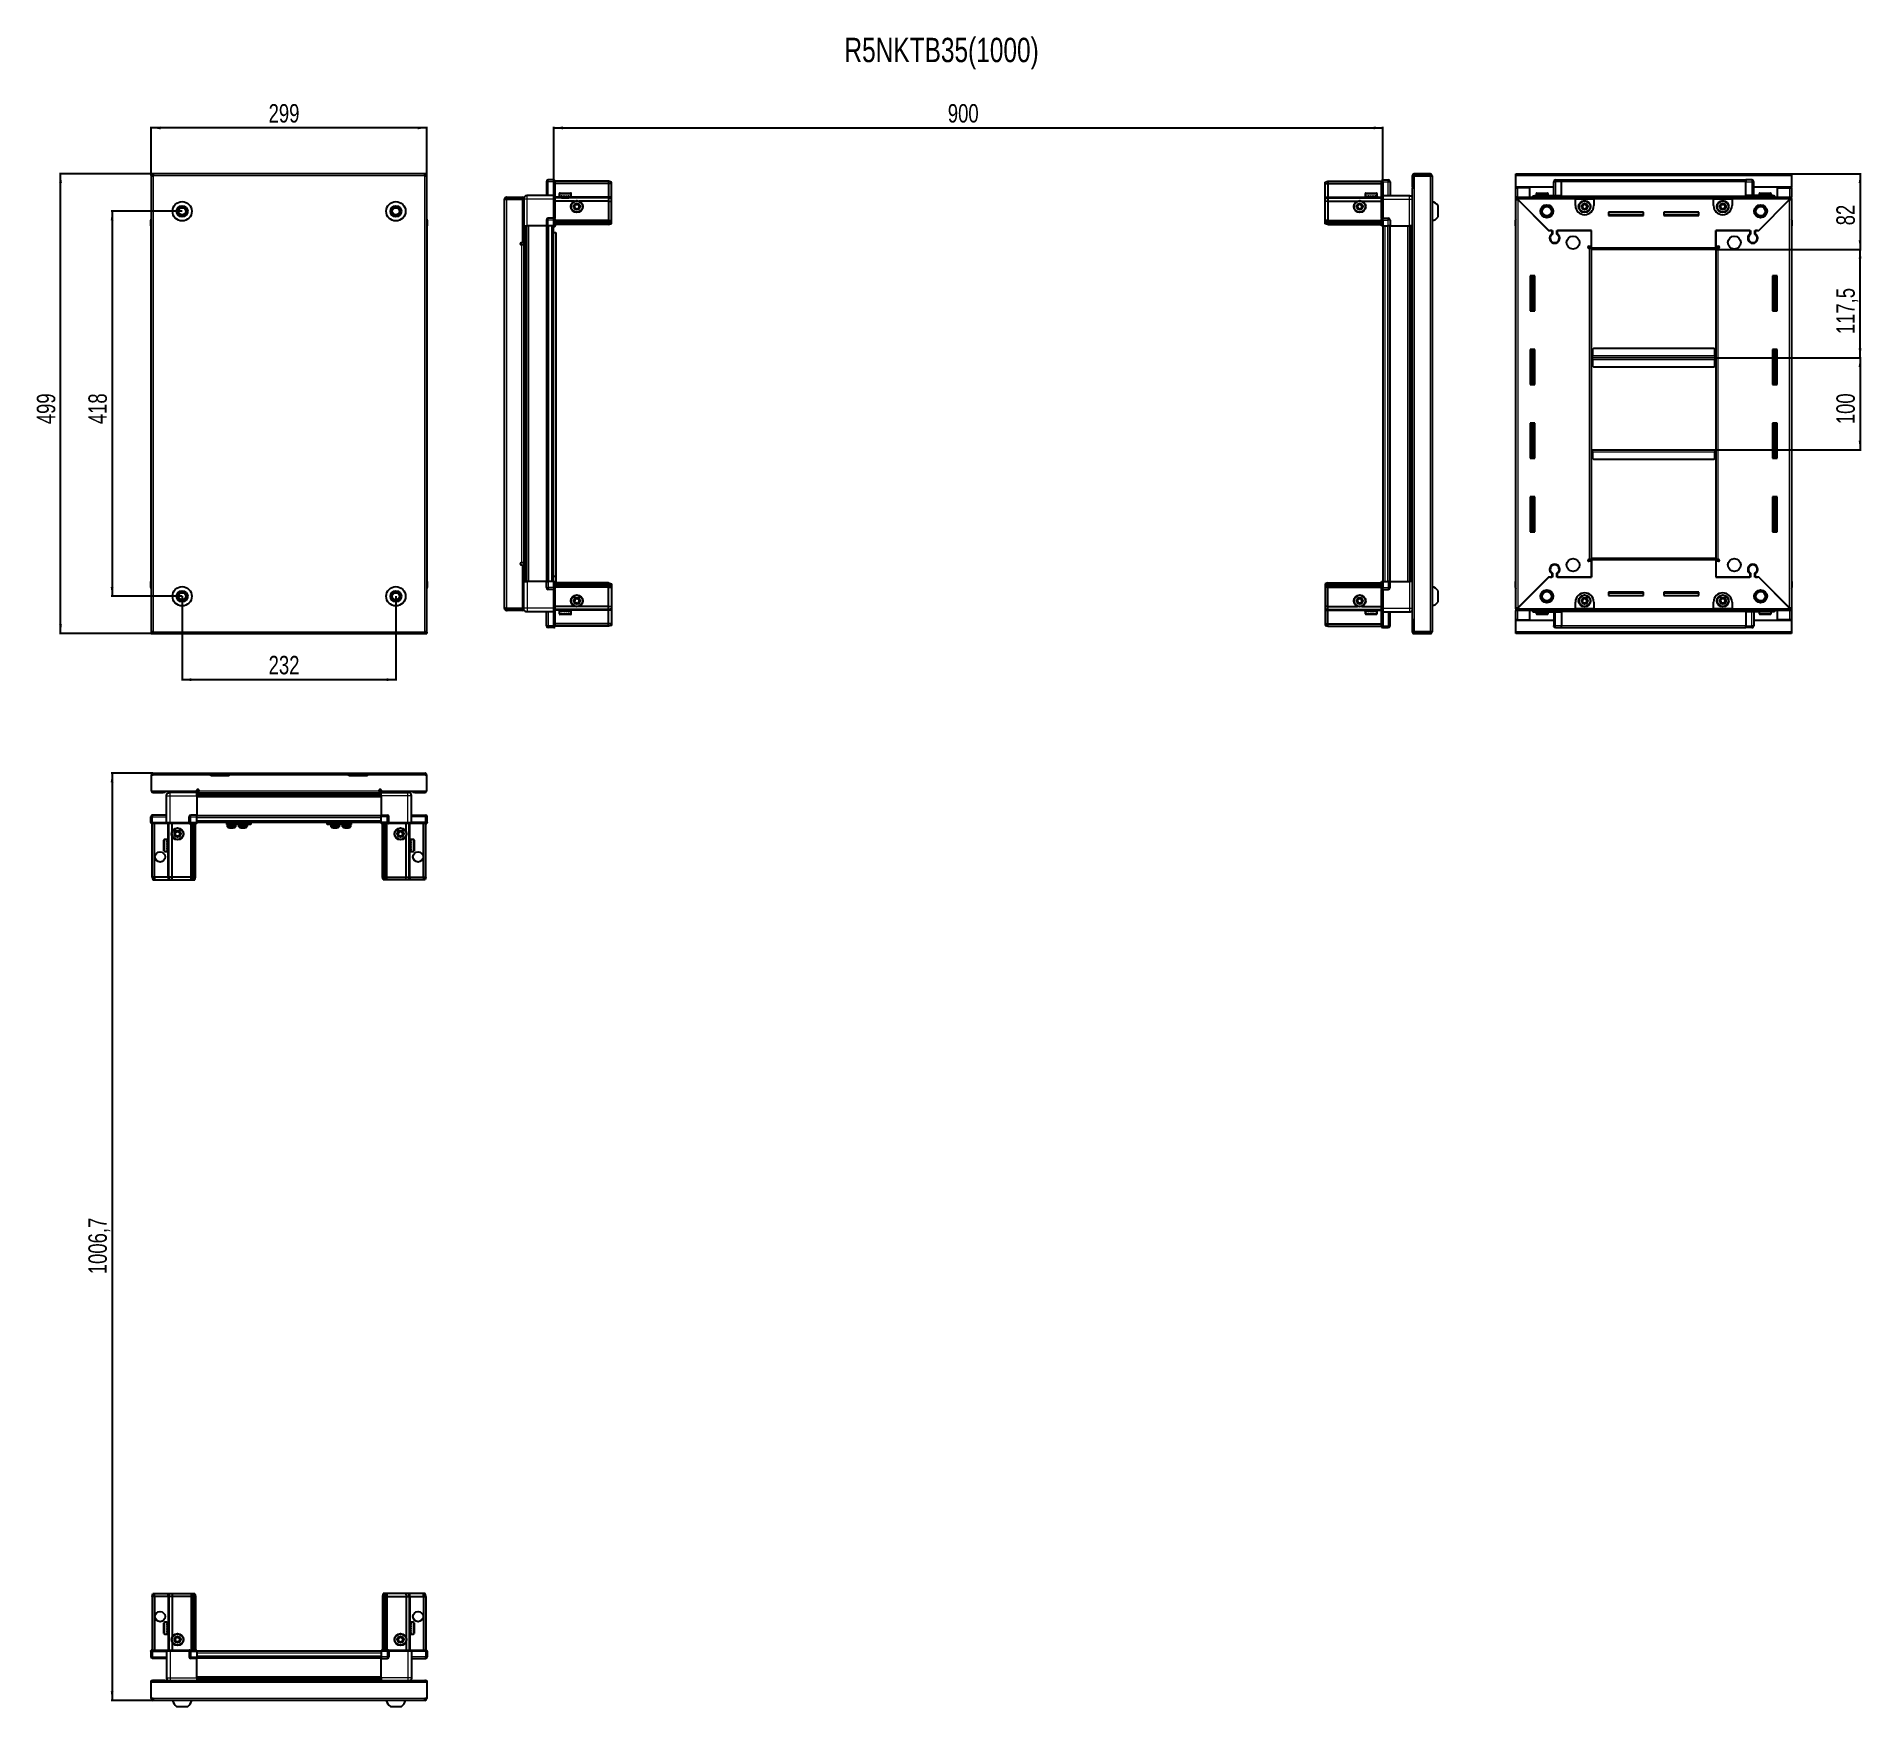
# Model space of a CAD drawing. Header units: millimetres. Extents: x 1014 to 2995, y -721 to 1092.
import ezdxf

# ---------------------------------------------------------------- set-up
doc = ezdxf.new("R2010")
doc.units = ezdxf.units.MM
doc.layers.add('FORMAT', color=7, linetype='Continuous')
doc.styles.add('SLDTEXTSTYLE0', font='TXT', dxfattribs={"width": 0.75})
doc.dimstyles.new('SLDDIMSTYLE0', dxfattribs={"dimtxt": 20, "dimasz": 10, "dimexe": 0, "dimexo": 0.0625, "dimgap": 5, "dimtad": 2, "dimdec": 1, "dimrnd": 1e-09, "dimzin": 12, "dimdsep": 46, "dimtxsty": 'SLDTEXTSTYLE0', "dimsah": 1, "dimcen": 0.09, "dimadec": 0, "dimazin": 3, "dimtfac": 1, "dimtofl": 0, "dimtmove": 0, "dimatfit": 3, "dimfxl": 0, "dimfrac": 2, "dimtolj": 1, "dimtzin": 12, "dimarcsym": 0})

msp = doc.modelspace()

# ---------------------------------------------------------------- texts
at = {"layer": 'FORMAT', "insert": (1891, 1090.89), "char_height": 26.4583, "attachment_point": 1, "style": 'SLDTEXTSTYLE0'}
msp.add_mtext('R5NKTB35(1000)', dxfattribs=at)

# ---------------------------------------------------------------- blocks, each defined once
blk = doc.blocks.new('_D')
at = {"layer": 'FORMAT'}
for p, q in [((1138.6, 943.1), (1039.2, 943.1)), ((1040.2, 444.1), (1040.2, 943.1)), ((1138.6, 444.1), (1039.2, 444.1))]:
    blk.add_line(p, q, dxfattribs=at)
for points in [[(1040.2, 943.1), (1038.6, 933.1), (1041.7, 933.1)], [(1040.2, 444.1), (1041.7, 454.1), (1038.6, 454.1)]]:
    blk.add_solid(points, dxfattribs=at)
at = {"layer": 'FORMAT', "insert": (1014.4, 671.4), "char_height": 20, "attachment_point": 1, "rotation": 90, "style": 'SLDTEXTSTYLE0'}
blk.add_mtext('499', dxfattribs=at)
blk = doc.blocks.new('_D_1')
at = {"layer": 'FORMAT'}
for p, q in [((1138.7, 943.1), (1138.7, 994.1)), ((1437.7, 993.1), (1138.7, 993.1)), ((1437.7, 943.1), (1437.7, 994.1))]:
    blk.add_line(p, q, dxfattribs=at)
for points in [[(1138.7, 993.1), (1148.7, 991.5), (1148.7, 994.6)], [(1437.7, 993.1), (1427.7, 994.6), (1427.7, 991.5)]]:
    blk.add_solid(points, dxfattribs=at)
at = {"layer": 'FORMAT', "insert": (1266, 1018.9), "char_height": 20, "attachment_point": 1, "style": 'SLDTEXTSTYLE0'}
blk.add_mtext('299', dxfattribs=at)
blk = doc.blocks.new('_D_2')
at = {"layer": 'FORMAT'}
for p, q in [((1172.2, 484.6), (1172.2, 393.1)), ((1404.2, 484.6), (1404.2, 393.1)), ((1172.2, 394.1), (1404.2, 394.1))]:
    blk.add_line(p, q, dxfattribs=at)
for points in [[(1172.2, 394.1), (1182.2, 392.5), (1182.2, 395.6)], [(1404.2, 394.1), (1394.2, 395.6), (1394.2, 392.5)]]:
    blk.add_solid(points, dxfattribs=at)
at = {"layer": 'FORMAT', "insert": (1266, 419.9), "char_height": 20, "attachment_point": 1, "style": 'SLDTEXTSTYLE0'}
blk.add_mtext('232', dxfattribs=at)
blk = doc.blocks.new('_D_3')
at = {"layer": 'FORMAT'}
for p, q in [((1172.1, 902.6), (1095.2, 902.6)), ((1096.2, 902.6), (1096.2, 484.6)), ((1172.1, 484.6), (1095.2, 484.6))]:
    blk.add_line(p, q, dxfattribs=at)
for points in [[(1096.2, 902.6), (1094.6, 892.6), (1097.7, 892.6)], [(1096.2, 484.6), (1097.7, 494.6), (1094.6, 494.6)]]:
    blk.add_solid(points, dxfattribs=at)
at = {"layer": 'FORMAT', "insert": (1070.4, 671.4), "char_height": 20, "attachment_point": 1, "rotation": 90, "style": 'SLDTEXTSTYLE0'}
blk.add_mtext('418', dxfattribs=at)
blk = doc.blocks.new('_D_4')
at = {"layer": 'FORMAT'}
for p, q in [((1575.4, 886.6), (1575.4, 994.1)), ((1575.4, 993.1), (2475.4, 993.1)), ((2475.4, 886.6), (2475.4, 994.1))]:
    blk.add_line(p, q, dxfattribs=at)
for points in [[(1575.4, 993.1), (1585.4, 991.5), (1585.4, 994.6)], [(2475.4, 993.1), (2465.4, 994.6), (2465.4, 991.5)]]:
    blk.add_solid(points, dxfattribs=at)
at = {"layer": 'FORMAT', "insert": (2003.2, 1018.9), "char_height": 20, "attachment_point": 1, "style": 'SLDTEXTSTYLE0'}
blk.add_mtext('900', dxfattribs=at)
blk = doc.blocks.new('_D_5')
at = {"layer": 'FORMAT'}
for p, q in [((2918.9, 943.1), (2994.4, 943.1)), ((2993.4, 943.1), (2993.4, 861.1)), ((2836.9, 861.1), (2994.4, 861.1))]:
    blk.add_line(p, q, dxfattribs=at)
for points in [[(2993.4, 943.1), (2991.8, 933.1), (2994.9, 933.1)], [(2993.4, 861.1), (2994.9, 871.1), (2991.8, 871.1)]]:
    blk.add_solid(points, dxfattribs=at)
at = {"layer": 'FORMAT', "insert": (2967.6, 887.3), "char_height": 20, "attachment_point": 1, "rotation": 90, "style": 'SLDTEXTSTYLE0'}
blk.add_mtext('82', dxfattribs=at)
blk = doc.blocks.new('_D_6')
at = {"layer": 'FORMAT'}
for p, q in [((2836.9, 861.1), (2994.4, 861.1)), ((2993.4, 743.6), (2993.4, 861.1)), ((2835.9, 743.6), (2994.4, 743.6))]:
    blk.add_line(p, q, dxfattribs=at)
for points in [[(2993.4, 861.1), (2991.8, 851.1), (2994.9, 851.1)], [(2993.4, 743.6), (2994.9, 753.6), (2991.8, 753.6)]]:
    blk.add_solid(points, dxfattribs=at)
at = {"layer": 'FORMAT', "insert": (2967.6, 769.1), "char_height": 20, "attachment_point": 1, "rotation": 90, "style": 'SLDTEXTSTYLE0'}
blk.add_mtext('117,5', dxfattribs=at)
blk = doc.blocks.new('_D_7')
at = {"layer": 'FORMAT'}
for p, q in [((2835.9, 743.6), (2994.4, 743.6)), ((2993.4, 743.6), (2993.4, 643.6)), ((2835.9, 643.6), (2994.4, 643.6))]:
    blk.add_line(p, q, dxfattribs=at)
for points in [[(2993.4, 743.6), (2991.8, 733.6), (2994.9, 733.6)], [(2993.4, 643.6), (2994.9, 653.6), (2991.8, 653.6)]]:
    blk.add_solid(points, dxfattribs=at)
at = {"layer": 'FORMAT', "insert": (2967.6, 671.4), "char_height": 20, "attachment_point": 1, "rotation": 90, "style": 'SLDTEXTSTYLE0'}
blk.add_mtext('100', dxfattribs=at)
blk = doc.blocks.new('_D_8')
at = {"layer": 'FORMAT'}
for p, q in [((1140.2, 292.6), (1095.2, 292.6)), ((1096.2, 292.6), (1096.2, -714.1)), ((1140.7, -714.1), (1095.2, -714.1))]:
    blk.add_line(p, q, dxfattribs=at)
for points in [[(1096.2, 292.6), (1094.6, 282.6), (1097.7, 282.6)], [(1096.2, -714.1), (1097.7, -704.1), (1094.6, -704.1)]]:
    blk.add_solid(points, dxfattribs=at)
at = {"layer": 'FORMAT', "insert": (1070.4, -251.4), "char_height": 20, "attachment_point": 1, "rotation": 90, "style": 'SLDTEXTSTYLE0'}
blk.add_mtext('1006,7', dxfattribs=at)

# ---------------------------------------------------------------- dimensions: what is measured, and where the dimension line sits
at = {"layer": 'FORMAT'}
dim = msp.add_linear_dim(base=(1138.66, 993.07), p1=(1437.66, 943.07), p2=(1138.66, 943.07), dimstyle='SLDDIMSTYLE0', dxfattribs=at)
dim.commit()
dim.dimension.update_dxf_attribs({"geometry": '_D_1', "text_midpoint": (1288.16, 993.07), "dimtype": 160})
for base, p1, p2, angle, picture, middle in [((2475.39, 993.07), (1575.39, 886.57), (2475.39, 886.57), 0, '_D_4', (2025.39, 993.07)), ((1040.15, 943.07), (1138.66, 444.07), (1138.66, 943.07), 90, '_D', (1040.15, 693.57)), ((2993.36, 861.07), (2918.86, 943.07), (2836.86, 861.07), 90, '_D_5', (2993.36, 902.07)), ((1096.15, 484.57), (1172.16, 902.57), (1172.16, 484.57), 90, '_D_3', (1096.15, 693.57)), ((2993.36, 861.07), (2835.86, 743.57), (2836.86, 861.07), 90, '_D_6', (2993.36, 802.32)), ((2993.36, 643.57), (2835.86, 743.57), (2835.86, 643.57), 90, '_D_7', (2993.36, 693.57)), ((1404.16, 394.07), (1172.16, 484.57), (1404.16, 484.57), 0, '_D_2', (1288.16, 394.07)), ((1096.15, -714.09), (1140.26, 292.61), (1140.76, -714.09), 90, '_D_8', (1096.15, -210.74))]:
    dim = msp.add_linear_dim(base=base, p1=p1, p2=p2, angle=angle, dimstyle='SLDDIMSTYLE0', dxfattribs=at)
    dim.commit()
    dim.dimension.update_dxf_attribs({"geometry": picture, "text_midpoint": middle, "dimtype": 160})

# ---------------------------------------------------------------- linework, layer by layer
at = {"color": 7, "linetype": 'Continuous', "lineweight": 25}
for p, q in [((1138.66, 941.57), (1138.66, 943.07)), ((1140.76, 943.07), (1138.66, 943.07)), ((1138.66, 941.57), (1140.76, 941.57)), ((1138.66, 941.57), (1138.66, 940.97)), ((1138.66, 940.97), (1138.66, 446.17)), ((1138.66, 940.97), (1140.76, 940.97)), ((1435.56, 943.07), (1140.76, 943.07)), ((1140.76, 943.07), (1140.76, 940.97)), ((1435.56, 940.97), (1435.56, 943.07)), ((1437.66, 943.07), (1435.56, 943.07)), ((1435.56, 941.57), (1437.66, 941.57)), ((1435.56, 940.97), (1437.66, 940.97)), ((1437.66, 941.57), (1437.66, 943.07)), ((1437.66, 940.97), (1437.66, 941.57)), ((1437.66, 446.17), (1437.66, 940.97)), ((1567.54, 934.57), (1567.54, 919.57)), ((1575.54, 936.57), (1569.54, 936.57)), ((1575.54, 936.57), (1575.88, 936.57)), ((1575.54, 936.57), (1575.54, 934.57)), ((1575.54, 919.77), (1575.54, 934.57)), ((1575.54, 919.77), (1575.54, 934.57)), ((1576.74, 936.07), (1575.88, 936.57)), ((1576.74, 934.57), (1576.74, 936.07)), ((1635.04, 935.07), (1576.74, 935.07)), ((1576.74, 934.57), (1576.74, 919.77)), ((1635.04, 932.57), (1576.74, 932.57)), ((1635.04, 935.07), (1635.04, 932.57)), ((1638.04, 934.27), (1635.04, 935.07)), ((1635.04, 932.57), (1635.04, 918.07)), ((1638.04, 932.42), (1635.04, 932.57)), ((1638.04, 932.42), (1638.04, 934.27)), ((1638.04, 918.07), (1638.04, 932.42)), ((2412.74, 934.27), (2415.74, 935.07)), ((2412.74, 932.42), (2412.74, 934.27)), ((2412.74, 932.42), (2415.74, 932.57)), ((2412.74, 918.07), (2412.74, 932.42)), ((2415.74, 935.07), (2415.74, 932.57)), ((2415.74, 935.07), (2474.04, 935.07)), ((2415.74, 932.57), (2415.74, 918.07)), ((2415.74, 932.57), (2474.04, 932.57)), ((2474.91, 936.57), (2474.04, 936.07)), ((2474.91, 936.57), (2474.04, 936.07)), ((2474.04, 936.07), (2474.04, 934.57)), ((2474.04, 919.77), (2474.04, 934.57)), ((2475.24, 936.57), (2474.91, 936.57)), ((2475.24, 936.57), (2474.91, 936.57)), ((2475.24, 934.57), (2475.24, 936.57)), ((2475.24, 936.57), (2475.24, 936.57)), ((2475.24, 936.57), (2481.24, 936.57)), ((2475.24, 934.57), (2475.24, 919.77)), ((2483.24, 934.57), (2483.24, 919.57)), ((2507.24, 940.97), (2507.24, 928.57)), ((2508.74, 940.97), (2508.74, 928.57)), ((2509.24, 928.07), (2509.24, 940.97)), ((2509.24, 940.97), (2526.64, 940.97)), ((2526.64, 943.07), (2509.34, 943.07)), ((2526.64, 941.57), (2509.34, 941.57)), ((2526.64, 941.57), (2526.64, 943.07)), ((2526.64, 940.97), (2528.74, 940.97)), ((2528.74, 940.97), (2528.74, 446.17)), ((2619.86, 943.07), (2918.86, 943.07)), ((2619.86, 940.97), (2619.86, 943.07)), ((2619.86, 928.57), (2619.86, 940.97)), ((2660.86, 919.57), (2660.86, 934.57)), ((2661.53, 936.07), (2661.53, 936.07)), ((2662.86, 936.57), (2669.36, 936.57)), ((2662.86, 936.57), (2669.36, 936.57)), ((2669.36, 936.57), (2669.36, 936.57)), ((2669.36, 936.57), (2669.36, 936.57)), ((2669.36, 936.57), (2669.36, 934.57)), ((2869.36, 936.42), (2669.36, 936.42)), ((2669.36, 919.57), (2669.36, 934.57)), ((2869.36, 936.57), (2869.36, 936.57)), ((2875.86, 936.57), (2869.36, 936.57)), ((2875.86, 936.57), (2869.36, 936.57)), ((2869.36, 936.57), (2869.36, 934.57)), ((2869.36, 919.57), (2869.36, 934.57)), ((2877.86, 934.57), (2877.86, 934.57)), ((2877.86, 919.57), (2877.86, 934.57)), ((2918.86, 943.07), (2918.86, 940.97)), ((2918.86, 940.97), (2918.86, 928.57)), ((1523.54, 915.72), (1522.04, 915.72)), ((1522.04, 915.22), (1522.04, 915.72)), ((1522.04, 471.92), (1522.04, 915.22)), ((1524.14, 916.32), (1524.14, 917.82)), ((1524.14, 917.82), (1525.04, 917.82)), ((1524.14, 916.32), (1525.04, 916.32)), ((1524.14, 915.82), (1541.54, 915.82)), ((1525.04, 916.32), (1525.04, 917.82)), ((1525.04, 917.82), (1541.54, 917.82)), ((1525.04, 916.32), (1541.54, 916.32)), ((1541.54, 916.32), (1541.54, 917.82)), ((1543.04, 915.82), (1541.54, 915.82)), ((1541.54, 915.82), (1541.54, 868.32)), ((1543.04, 915.57), (1543.04, 886.57)), ((1575.54, 919.57), (1546.54, 919.57)), ((1575.54, 919.57), (1575.54, 919.77)), ((1575.54, 919.57), (1576.74, 919.57)), ((1575.54, 915.57), (1575.54, 919.57)), ((1575.54, 895.27), (1575.54, 915.57)), ((1576.74, 919.77), (1576.74, 919.57)), ((1576.74, 919.57), (1576.74, 915.57)), ((1635.04, 917.07), (1576.74, 917.07)), ((1576.74, 915.57), (1576.74, 895.27)), ((1598.04, 913.57), (1576.74, 913.57)), ((1581.54, 921.47), (1581.54, 919.07)), ((1581.54, 919.07), (1581.54, 918.57)), ((1581.54, 918.57), (1581.68, 918.57)), ((1581.87, 919.07), (1581.68, 919.07)), ((1581.68, 919.07), (1581.68, 918.57)), ((1581.68, 918.57), (1581.87, 918.57)), ((1581.87, 919.07), (1581.87, 918.57)), ((1581.87, 918.57), (1582.4, 918.57)), ((1582.34, 922.27), (1589.51, 922.27)), ((1582.8, 919.07), (1582.4, 919.07)), ((1582.4, 919.07), (1582.4, 918.57)), ((1582.4, 918.57), (1582.8, 918.57)), ((1582.8, 919.07), (1582.8, 918.57)), ((1582.8, 918.57), (1583.67, 918.57)), ((1583.64, 918.57), (1583.64, 918.47)), ((1583.64, 918.47), (1592.44, 918.47)), ((1584.24, 919.07), (1583.67, 919.07)), ((1583.67, 919.07), (1583.67, 918.57)), ((1583.67, 918.57), (1584.24, 918.57)), ((1584.04, 918.07), (1584.73, 917.59)), ((1584.04, 918.07), (1589.07, 918.07)), ((1584.73, 917.59), (1584.04, 917.1)), ((1584.04, 917.1), (1584.04, 917.07)), ((1584.04, 917.1), (1589.07, 917.1)), ((1584.24, 919.07), (1584.24, 918.57)), ((1584.24, 918.57), (1585.37, 918.57)), ((1584.73, 917.59), (1588.9, 917.59)), ((1586.06, 919.07), (1585.37, 919.07)), ((1585.37, 919.07), (1585.37, 918.57)), ((1585.37, 918.57), (1586.06, 918.57)), ((1586.06, 919.07), (1586.06, 918.57)), ((1586.06, 918.57), (1587.33, 918.57)), ((1588.06, 919.07), (1587.33, 919.07)), ((1587.33, 919.07), (1587.33, 918.57)), ((1587.33, 918.57), (1587.56, 918.57)), ((1587.56, 919.07), (1587.56, 918.57)), ((1588.06, 919.07), (1588.06, 918.57)), ((1588.06, 919.07), (1588.06, 918.57)), ((1588.06, 918.57), (1589.36, 918.57)), ((1588.06, 918.57), (1588.06, 918.57)), ((1588.9, 917.59), (1591.35, 917.59)), ((1589.07, 918.07), (1592.04, 918.07)), ((1589.07, 917.1), (1592.04, 917.1)), ((1590.07, 919.07), (1589.36, 919.07)), ((1589.36, 919.07), (1589.36, 918.57)), ((1589.42, 919.07), (1589.42, 918.57)), ((1589.42, 918.57), (1590.07, 918.57)), ((1589.51, 922.27), (1593.74, 922.27)), ((1590.07, 919.07), (1590.07, 918.57)), ((1590.07, 918.57), (1591.26, 918.57)), ((1591.88, 919.07), (1591.26, 919.07)), ((1591.26, 919.07), (1591.26, 918.57)), ((1591.26, 918.57), (1591.88, 918.57)), ((1591.35, 917.59), (1592.04, 918.07)), ((1592.04, 917.1), (1591.35, 917.59)), ((1591.88, 919.07), (1591.88, 918.57)), ((1591.88, 918.57), (1592.85, 918.57)), ((1592.04, 917.07), (1592.04, 917.1)), ((1592.44, 918.47), (1592.44, 918.57)), ((1593.31, 919.07), (1592.85, 919.07)), ((1592.85, 919.07), (1592.85, 918.57)), ((1592.85, 918.57), (1593.31, 918.57)), ((1593.31, 919.07), (1593.31, 918.57)), ((1593.31, 918.57), (1593.97, 918.57)), ((1594.23, 919.07), (1593.97, 919.07)), ((1593.97, 919.07), (1593.97, 918.57)), ((1593.97, 918.57), (1594.23, 918.57)), ((1594.23, 919.07), (1594.23, 918.57)), ((1594.23, 918.57), (1594.5, 918.57)), ((1594.54, 919.07), (1594.5, 919.07)), ((1594.5, 919.07), (1594.5, 918.57)), ((1594.5, 918.57), (1594.54, 918.57)), ((1594.54, 919.07), (1594.54, 921.47)), ((1594.54, 919.07), (1594.54, 918.57)), ((1635.04, 913.57), (1603.04, 913.57)), ((1635.04, 918.07), (1635.04, 917.07)), ((1635.04, 917.07), (1635.04, 913.57)), ((1638.04, 916.27), (1635.04, 917.07)), ((1635.04, 913.57), (1635.04, 893.07)), ((1635.04, 913.57), (1638.04, 913.24)), ((1638.04, 916.27), (1638.04, 918.07)), ((1638.04, 913.24), (1638.04, 916.27)), ((1638.04, 893.07), (1638.04, 913.24)), ((2412.74, 916.27), (2412.74, 918.07)), ((2412.74, 916.27), (2415.74, 917.07)), ((2412.74, 913.24), (2412.74, 916.27)), ((2415.74, 913.57), (2412.74, 913.24)), ((2412.74, 893.07), (2412.74, 913.24)), ((2415.74, 918.07), (2415.74, 917.07)), ((2415.74, 917.07), (2415.74, 913.57)), ((2415.74, 917.07), (2474.04, 917.07)), ((2415.74, 913.57), (2415.74, 893.07)), ((2415.74, 913.57), (2447.74, 913.57)), ((2452.74, 913.57), (2474.04, 913.57)), ((2456.24, 921.47), (2456.24, 918.57)), ((2456.24, 918.57), (2456.28, 918.57)), ((2456.4, 919.07), (2456.28, 919.07)), ((2456.28, 919.07), (2456.28, 918.57)), ((2456.28, 918.57), (2456.4, 918.57)), ((2456.4, 919.07), (2456.4, 918.57)), ((2456.4, 918.57), (2456.81, 918.57)), ((2457.15, 919.07), (2456.81, 919.07)), ((2456.81, 919.07), (2456.81, 918.57)), ((2456.81, 918.57), (2457.15, 918.57)), ((2457.04, 922.27), (2468.44, 922.27)), ((2457.15, 919.07), (2457.15, 918.57)), ((2457.15, 918.57), (2457.92, 918.57)), ((2458.45, 919.07), (2457.92, 919.07)), ((2457.92, 919.07), (2457.92, 918.57)), ((2457.92, 918.57), (2458.45, 918.57)), ((2458.34, 918.57), (2458.34, 918.47)), ((2458.34, 918.47), (2467.14, 918.47)), ((2458.45, 919.07), (2458.45, 918.57)), ((2458.45, 918.57), (2459.51, 918.57)), ((2458.74, 918.07), (2459.43, 917.59)), ((2458.74, 918.07), (2466.74, 918.07)), ((2459.43, 917.59), (2458.74, 917.1)), ((2458.74, 917.1), (2458.74, 917.07)), ((2458.74, 917.1), (2466.74, 917.1)), ((2459.43, 917.59), (2466.05, 917.59)), ((2460.17, 919.07), (2459.51, 919.07)), ((2459.51, 919.07), (2459.51, 918.57)), ((2459.51, 918.57), (2460.17, 918.57)), ((2460.17, 919.07), (2460.17, 918.57)), ((2460.17, 918.57), (2461.41, 918.57)), ((2462.14, 919.07), (2461.41, 919.07)), ((2461.41, 919.07), (2461.41, 918.57)), ((2461.41, 918.57), (2461.84, 918.57)), ((2461.84, 919.07), (2461.84, 918.57)), ((2462.14, 919.07), (2462.14, 918.57)), ((2462.14, 918.57), (2463.44, 918.57)), ((2464.17, 919.07), (2463.44, 919.07)), ((2463.44, 919.07), (2463.44, 918.57)), ((2463.71, 919.07), (2463.71, 918.57)), ((2463.71, 918.57), (2464.17, 918.57)), ((2464.17, 919.07), (2464.17, 918.57)), ((2464.17, 918.57), (2465.4, 918.57)), ((2466.06, 919.07), (2465.4, 919.07)), ((2465.4, 919.07), (2465.4, 918.57)), ((2465.4, 918.57), (2466.06, 918.57)), ((2466.05, 917.59), (2466.74, 918.07)), ((2466.74, 917.1), (2466.05, 917.59)), ((2466.06, 919.07), (2466.06, 918.57)), ((2466.06, 918.57), (2467.1, 918.57)), ((2466.74, 917.07), (2466.74, 917.1)), ((2467.62, 919.07), (2467.1, 919.07)), ((2467.1, 919.07), (2467.1, 918.57)), ((2467.1, 918.57), (2467.62, 918.57)), ((2467.14, 918.47), (2467.14, 918.57)), ((2467.62, 919.07), (2467.62, 918.57)), ((2467.62, 918.57), (2468.38, 918.57)), ((2468.71, 919.07), (2468.38, 919.07)), ((2468.38, 919.07), (2468.38, 918.57)), ((2468.38, 918.57), (2468.71, 918.57)), ((2468.71, 919.07), (2468.71, 918.57)), ((2468.71, 918.57), (2469.11, 918.57)), ((2469.22, 919.07), (2469.11, 919.07)), ((2469.11, 919.07), (2469.11, 918.57)), ((2469.11, 918.57), (2469.22, 918.57)), ((2469.22, 919.07), (2469.22, 918.57)), ((2469.22, 918.57), (2469.24, 918.57)), ((2469.24, 918.57), (2469.24, 921.47)), ((2474.04, 919.57), (2474.04, 919.77)), ((2475.24, 919.57), (2474.04, 919.57)), ((2474.04, 915.57), (2474.04, 919.57)), ((2474.04, 895.27), (2474.04, 915.57)), ((2475.24, 919.77), (2475.24, 919.57)), ((2475.24, 919.57), (2475.24, 915.57)), ((2475.24, 919.57), (2504.24, 919.57)), ((2475.24, 915.57), (2475.24, 895.27)), ((2507.14, 928.07), (2507.14, 459.07)), ((2507.14, 928.07), (2509.24, 928.07)), ((2507.24, 928.57), (2508.74, 928.57)), ((2660.86, 928.57), (2619.86, 928.57)), ((2619.86, 928.07), (2619.86, 928.57)), ((2619.86, 928.07), (2621.96, 928.07)), ((2619.86, 917.82), (2619.86, 928.07)), ((2619.86, 916.32), (2619.86, 917.82)), ((2619.86, 917.82), (2620.86, 917.82)), ((2619.86, 915.82), (2619.86, 916.32)), ((2619.86, 916.32), (2620.86, 916.32)), ((2619.86, 471.32), (2619.86, 915.82)), ((2621.36, 915.82), (2619.86, 915.82)), ((2620.86, 916.32), (2620.86, 917.82)), ((2620.86, 917.82), (2684.36, 917.82)), ((2621.36, 928.07), (2621.36, 928.57)), ((2621.46, 915.72), (2655.36, 881.82)), ((2634.86, 928.07), (2621.96, 928.07)), ((2656.06, 881.12), (2621.96, 915.22)), ((2634.86, 917.82), (2634.86, 928.07)), ((2640.36, 919.57), (2669.36, 919.57)), ((2641.86, 921.47), (2641.86, 919.57)), ((2642.66, 922.27), (2654.06, 922.27)), ((2654.86, 919.57), (2654.86, 921.47)), ((2669.28, 917.82), (2669.36, 919.54)), ((2669.36, 919.57), (2669.36, 919.07)), ((2669.36, 918.42), (2869.36, 918.42)), ((2684.36, 915.72), (2684.36, 917.82)), ((2684.36, 917.82), (2704.36, 917.82)), ((2684.36, 916.32), (2704.36, 916.32)), ((2684.36, 908.82), (2684.36, 915.72)), ((2704.36, 917.82), (2704.36, 915.72)), ((2704.36, 917.82), (2834.36, 917.82)), ((2704.36, 915.72), (2704.36, 908.82)), ((2834.36, 915.72), (2834.36, 917.82)), ((2834.36, 917.82), (2854.36, 917.82)), ((2834.36, 916.32), (2854.36, 916.32)), ((2834.36, 908.82), (2834.36, 915.72)), ((2854.36, 917.82), (2917.86, 917.82)), ((2854.36, 917.82), (2854.36, 915.72)), ((2854.36, 915.72), (2854.36, 908.82)), ((2869.36, 919.57), (2869.36, 919.07)), ((2898.36, 919.57), (2869.36, 919.57)), ((2869.36, 919.54), (2869.43, 917.82)), ((2870.86, 919.5), (2870.86, 919.57)), ((2918.86, 928.57), (2877.86, 928.57)), ((2916.76, 915.22), (2882.66, 881.12)), ((2883.36, 881.82), (2917.26, 915.72)), ((2883.86, 921.47), (2883.86, 919.57)), ((2884.66, 922.27), (2896.06, 922.27)), ((2896.86, 919.57), (2896.86, 921.47)), ((2903.86, 917.82), (2903.86, 928.07)), ((2903.86, 928.07), (2916.76, 928.07)), ((2916.76, 928.07), (2918.86, 928.07)), ((2917.36, 928.07), (2917.36, 928.57)), ((2917.36, 915.82), (2918.86, 915.82)), ((2917.86, 916.32), (2917.86, 917.82)), ((2917.86, 917.82), (2918.86, 917.82)), ((2917.86, 916.32), (2918.86, 916.32)), ((2918.86, 928.07), (2918.86, 928.57)), ((2918.86, 928.07), (2918.86, 917.82)), ((2918.86, 916.32), (2918.86, 917.82)), ((2918.86, 916.32), (2918.86, 915.82)), ((2918.86, 915.82), (2918.86, 471.32)), ((1138.15, 893.07), (1138.15, 886.57)), ((1138.16, 886.57), (1138.16, 893.07)), ((1437.66, 894.39), (1437.66, 894.39)), ((1438.16, 893.07), (1438.16, 886.57)), ((1438.16, 886.57), (1438.16, 893.07)), ((1567.54, 893.07), (1567.54, 886.57)), ((1575.54, 895.07), (1569.54, 895.07)), ((1575.54, 895.07), (1575.54, 895.27)), ((1575.54, 895.07), (1575.54, 893.07)), ((1575.54, 895.07), (1576.74, 895.07)), ((1575.54, 886.57), (1575.54, 893.07)), ((1575.54, 886.57), (1575.54, 893.07)), ((1575.88, 886.57), (1575.88, 893.07)), ((1576.74, 895.27), (1576.74, 895.07)), ((1576.74, 894.39), (1576.74, 895.07)), ((1576.74, 894.39), (1576.74, 886.57)), ((1635.04, 892.07), (1576.74, 892.07)), ((1635.04, 893.07), (1635.04, 892.07)), ((1635.04, 892.07), (1635.04, 891.07)), ((1635.04, 892.07), (1638.04, 891.27)), ((1638.04, 891.27), (1638.04, 893.07)), ((2412.74, 891.27), (2412.74, 893.07)), ((2415.74, 892.07), (2412.74, 891.27)), ((2415.74, 893.07), (2415.74, 892.07)), ((2415.74, 892.07), (2415.74, 891.07)), ((2415.74, 892.07), (2474.04, 892.07)), ((2474.04, 895.07), (2474.04, 895.27)), ((2475.24, 895.07), (2474.04, 895.07)), ((2474.04, 895.07), (2474.04, 894.39)), ((2474.04, 886.57), (2474.04, 894.39)), ((2474.91, 893.07), (2474.91, 886.57)), ((2475.24, 895.27), (2475.24, 895.07)), ((2475.24, 893.07), (2475.24, 895.07)), ((2475.24, 895.07), (2481.24, 895.07)), ((2475.24, 893.07), (2475.24, 895.07)), ((2475.24, 893.07), (2475.24, 886.57)), ((2483.24, 893.07), (2483.24, 886.57)), ((2535.34, 896.57), (2535.34, 908.57)), ((2619.36, 893.07), (2619.36, 886.57)), ((2619.36, 886.57), (2619.36, 893.07)), ((2758.36, 901.57), (2720.36, 901.57)), ((2720.36, 901.57), (2720.36, 898.07)), ((2758.36, 898.82), (2720.36, 898.82)), ((2720.36, 898.07), (2758.36, 898.07)), ((2758.36, 898.07), (2758.36, 901.57)), ((2818.36, 901.57), (2780.36, 901.57)), ((2780.36, 901.57), (2780.36, 898.07)), ((2818.36, 898.82), (2780.36, 898.82)), ((2780.36, 898.07), (2818.36, 898.07)), ((2818.36, 898.07), (2818.36, 901.57)), ((2918.86, 894.39), (2918.86, 894.39)), ((2919.36, 893.07), (2919.36, 886.57)), ((2919.36, 886.57), (2919.36, 893.07)), ((1138.15, 886.57), (1138.16, 886.57)), ((1138.66, 886.57), (1138.16, 886.57)), ((1138.31, 886.57), (1138.31, 500.57)), ((1437.66, 886.57), (1438.16, 886.57)), ((1438.01, 500.57), (1438.01, 886.57)), ((1438.16, 886.57), (1438.16, 886.57)), ((1438.16, 886.57), (1438.16, 886.57)), ((1541.54, 889.32), (1543.04, 889.32)), ((1543.04, 886.57), (1541.54, 886.57)), ((1543.69, 500.57), (1543.69, 886.57)), ((1545.49, 886.57), (1545.49, 500.57)), ((1545.52, 886.57), (1545.52, 500.57)), ((1567.54, 886.57), (1546.54, 886.57)), ((1567.54, 886.57), (1569.54, 886.57)), ((1568.19, 500.57), (1568.19, 886.57)), ((1575.54, 886.57), (1569.54, 886.57)), ((1575.39, 500.57), (1575.39, 886.57)), ((1575.39, 879.57), (1577.89, 879.57)), ((1575.54, 886.57), (1575.88, 886.57)), ((1575.54, 886.57), (1575.54, 886.57)), ((1576.74, 886.57), (1575.88, 886.57)), ((1575.88, 886.57), (1575.88, 886.57)), ((1635.04, 891.07), (1576.74, 891.07)), ((1635.04, 889.57), (1576.74, 889.57)), ((1635.04, 888.07), (1576.74, 888.07)), ((1577.89, 879.57), (1577.89, 506.07)), ((1635.04, 891.07), (1635.04, 889.57)), ((1635.04, 891.07), (1638.04, 890.53)), ((1635.04, 889.57), (1638.04, 890.03)), ((1635.04, 889.57), (1635.04, 888.07)), ((1635.04, 888.07), (1638.04, 888.87)), ((1638.04, 890.53), (1638.04, 891.27)), ((1638.04, 890.03), (1638.04, 890.53)), ((1638.04, 888.87), (1638.04, 890.03)), ((2412.74, 890.53), (2412.74, 891.27)), ((2415.74, 891.07), (2412.74, 890.53)), ((2412.74, 890.03), (2412.74, 890.53)), ((2412.74, 888.87), (2412.74, 890.03)), ((2415.74, 889.57), (2412.74, 890.03)), ((2415.74, 888.07), (2412.74, 888.87)), ((2415.74, 891.07), (2474.04, 891.07)), ((2415.74, 891.07), (2415.74, 889.57)), ((2415.74, 889.57), (2415.74, 888.07)), ((2415.74, 889.57), (2474.04, 889.57)), ((2415.74, 888.07), (2474.04, 888.07)), ((2474.91, 886.57), (2474.04, 886.57)), ((2475.24, 886.57), (2474.91, 886.57)), ((2475.24, 886.57), (2481.24, 886.57)), ((2475.39, 886.57), (2475.39, 500.57)), ((2483.24, 886.57), (2481.24, 886.57)), ((2482.59, 886.57), (2482.59, 500.57)), ((2483.24, 886.57), (2504.24, 886.57)), ((2505.27, 500.57), (2505.27, 886.57)), ((2505.3, 500.57), (2505.3, 886.57)), ((2507.09, 886.57), (2507.09, 500.57)), ((2619.36, 886.57), (2619.36, 886.57)), ((2619.86, 886.57), (2619.36, 886.57)), ((2619.51, 886.57), (2619.51, 500.57)), ((2655.36, 881.82), (2659.56, 881.82)), ((2656.76, 881.82), (2656.06, 881.12)), ((2658.86, 881.82), (2656.76, 881.82)), ((2658.86, 881.82), (2658.86, 877.93)), ((2659.56, 881.82), (2659.56, 877.53)), ((2664.16, 881.82), (2701.86, 881.82)), ((2664.16, 877.53), (2664.16, 881.82)), ((2664.86, 877.93), (2664.86, 881.82)), ((2701.86, 881.82), (2664.86, 881.82)), ((2701.86, 864.57), (2701.86, 881.82)), ((2701.86, 863.17), (2701.86, 881.82)), ((2836.86, 881.82), (2836.86, 864.57)), ((2873.86, 881.82), (2836.86, 881.82)), ((2836.86, 881.82), (2874.56, 881.82)), ((2836.86, 863.17), (2836.86, 881.82)), ((2873.86, 881.82), (2873.86, 877.93)), ((2874.56, 881.82), (2874.56, 877.53)), ((2879.16, 881.82), (2883.36, 881.82)), ((2879.16, 877.53), (2879.16, 881.82)), ((2881.96, 881.82), (2879.86, 881.82)), ((2879.86, 877.93), (2879.86, 881.82)), ((2882.66, 881.12), (2881.96, 881.82)), ((2918.86, 886.57), (2919.36, 886.57)), ((2919.21, 500.57), (2919.21, 886.57)), ((2919.36, 886.57), (2919.36, 886.57)), ((2919.36, 886.57), (2919.36, 886.57)), ((1541.54, 868.32), (1540.19, 868.32)), ((1540.19, 866.32), (1540.94, 866.32)), ((1540.94, 866.32), (1543.04, 866.32)), ((1543.04, 866.32), (1543.04, 520.82)), ((2659.86, 868.96), (2659.86, 868.2)), ((2699.01, 864.57), (2701.86, 864.57)), ((2699.76, 862.57), (2699.01, 862.57)), ((2699.76, 862.57), (2701.86, 862.57)), ((2701.86, 863.57), (2699.86, 863.57)), ((2699.86, 863.57), (2699.86, 862.57)), ((2701.86, 861.07), (2701.86, 863.17)), ((2701.86, 526.07), (2701.86, 861.07)), ((2836.86, 861.07), (2701.86, 861.07)), ((2836.86, 864.57), (2839.71, 864.57)), ((2838.86, 863.57), (2836.86, 863.57)), ((2836.86, 863.17), (2836.86, 861.07)), ((2836.86, 862.57), (2838.96, 862.57)), ((2836.86, 861.07), (2836.86, 526.07)), ((2838.86, 862.57), (2838.86, 863.57)), ((2839.71, 862.57), (2838.96, 862.57)), ((2878.86, 868.96), (2878.86, 868.2)), ((2640.36, 832.57), (2635.36, 832.57)), ((2635.36, 832.57), (2635.36, 794.57)), ((2637.51, 794.57), (2637.51, 832.57)), ((2639.3, 794.57), (2639.3, 832.57)), ((2639.33, 794.57), (2639.33, 832.57)), ((2640.36, 794.57), (2640.36, 832.57)), ((2898.36, 832.57), (2898.36, 794.57)), ((2903.36, 832.57), (2898.36, 832.57)), ((2899.38, 832.57), (2899.38, 794.57)), ((2899.42, 832.57), (2899.42, 794.57)), ((2901.21, 832.57), (2901.21, 794.57)), ((2903.36, 794.57), (2903.36, 832.57)), ((2635.36, 794.57), (2640.36, 794.57)), ((2898.36, 794.57), (2903.36, 794.57)), ((2703.86, 753.57), (2702.86, 752.57)), ((2834.86, 753.57), (2703.86, 753.57)), ((2835.86, 752.57), (2834.86, 753.57)), ((2640.36, 752.57), (2635.36, 752.57)), ((2635.36, 752.57), (2635.36, 714.57)), ((2637.51, 714.57), (2637.51, 752.57)), ((2639.3, 714.57), (2639.3, 752.57)), ((2639.33, 714.57), (2639.33, 752.57)), ((2640.36, 714.57), (2640.36, 752.57)), ((2702.61, 743.57), (2701.86, 743.57)), ((2702.86, 746.42), (2702.61, 746.42)), ((2702.61, 746.42), (2702.61, 743.57)), ((2702.61, 743.57), (2702.61, 740.72)), ((2702.61, 740.72), (2702.86, 740.72)), ((2702.86, 752.57), (2702.86, 745.67)), ((2702.86, 743.57), (2702.86, 745.67)), ((2835.86, 743.57), (2702.86, 743.57)), ((2702.86, 741.47), (2702.86, 743.57)), ((2702.86, 741.47), (2702.86, 734.57)), ((2702.86, 734.57), (2703.86, 733.57)), ((2703.86, 733.57), (2834.86, 733.57)), ((2834.86, 733.57), (2835.86, 734.57)), ((2835.86, 745.67), (2835.86, 752.57)), ((2836.11, 746.42), (2835.86, 746.42)), ((2835.86, 745.67), (2835.86, 743.57)), ((2835.86, 743.57), (2835.86, 741.47)), ((2835.86, 734.57), (2835.86, 741.47)), ((2835.86, 740.72), (2836.11, 740.72)), ((2836.11, 743.57), (2836.11, 746.42)), ((2836.86, 743.57), (2836.11, 743.57)), ((2836.11, 740.72), (2836.11, 743.57)), ((2898.36, 752.57), (2898.36, 714.57)), ((2903.36, 752.57), (2898.36, 752.57)), ((2899.38, 752.57), (2899.38, 714.57)), ((2899.42, 752.57), (2899.42, 714.57)), ((2901.21, 752.57), (2901.21, 714.57)), ((2903.36, 714.57), (2903.36, 752.57)), ((2635.36, 714.57), (2640.36, 714.57)), ((2898.36, 714.57), (2903.36, 714.57)), ((2640.36, 672.57), (2635.36, 672.57)), ((2635.36, 672.57), (2635.36, 634.57)), ((2637.51, 634.57), (2637.51, 672.57)), ((2639.3, 634.57), (2639.3, 672.57)), ((2639.33, 634.57), (2639.33, 672.57)), ((2640.36, 634.57), (2640.36, 672.57)), ((2898.36, 672.57), (2898.36, 634.57)), ((2903.36, 672.57), (2898.36, 672.57)), ((2899.38, 672.57), (2899.38, 634.57)), ((2899.42, 672.57), (2899.42, 634.57)), ((2901.21, 672.57), (2901.21, 634.57)), ((2903.36, 634.57), (2903.36, 672.57)), ((2635.36, 634.57), (2640.36, 634.57)), ((2701.86, 643.57), (2702.61, 643.57)), ((2702.61, 643.57), (2702.61, 640.72)), ((2702.61, 640.72), (2702.86, 640.72)), ((2702.86, 641.47), (2702.86, 643.57)), ((2702.86, 643.57), (2835.86, 643.57)), ((2702.86, 641.47), (2702.86, 634.57)), ((2702.86, 634.57), (2703.86, 633.57)), ((2834.86, 633.57), (2835.86, 634.57)), ((2835.86, 643.57), (2835.86, 641.47)), ((2835.86, 634.57), (2835.86, 641.47)), ((2835.86, 640.72), (2836.11, 640.72)), ((2836.11, 640.72), (2836.11, 643.57)), ((2836.11, 643.57), (2836.86, 643.57)), ((2898.36, 634.57), (2903.36, 634.57)), ((2703.86, 633.57), (2834.86, 633.57)), ((2640.36, 592.57), (2635.36, 592.57)), ((2635.36, 592.57), (2635.36, 554.57)), ((2637.51, 554.57), (2637.51, 592.57)), ((2639.3, 554.57), (2639.3, 592.57)), ((2639.33, 554.57), (2639.33, 592.57)), ((2640.36, 554.57), (2640.36, 592.57)), ((2898.36, 592.57), (2898.36, 554.57)), ((2903.36, 592.57), (2898.36, 592.57)), ((2899.38, 592.57), (2899.38, 554.57)), ((2899.42, 592.57), (2899.42, 554.57)), ((2901.21, 592.57), (2901.21, 554.57)), ((2903.36, 554.57), (2903.36, 592.57)), ((2635.36, 554.57), (2640.36, 554.57)), ((2898.36, 554.57), (2903.36, 554.57)), ((1540.94, 520.82), (1540.19, 520.82)), ((1540.19, 518.82), (1541.54, 518.82)), ((1543.04, 520.82), (1540.94, 520.82)), ((1541.54, 518.82), (1541.54, 471.32)), ((2659.86, 518.94), (2659.86, 518.18)), ((2699.01, 524.57), (2699.76, 524.57)), ((2701.86, 522.57), (2699.01, 522.57)), ((2701.86, 524.57), (2699.76, 524.57)), ((2699.86, 524.57), (2699.86, 523.57)), ((2699.86, 523.57), (2701.86, 523.57)), ((2701.86, 526.07), (2836.86, 526.07)), ((2701.86, 523.97), (2701.86, 526.07)), ((2701.86, 523.97), (2701.86, 505.32)), ((2701.86, 505.32), (2701.86, 522.57)), ((2836.86, 526.07), (2836.86, 523.97)), ((2838.96, 524.57), (2836.86, 524.57)), ((2836.86, 523.97), (2836.86, 505.32)), ((2836.86, 523.57), (2838.86, 523.57)), ((2836.86, 522.57), (2836.86, 505.32)), ((2839.71, 522.57), (2836.86, 522.57)), ((2838.86, 523.57), (2838.86, 524.57)), ((2838.96, 524.57), (2839.71, 524.57)), ((2878.86, 518.94), (2878.86, 518.18)), ((1138.15, 494.07), (1138.15, 500.57)), ((1138.15, 500.57), (1138.16, 500.57)), ((1138.16, 500.57), (1138.16, 500.57)), ((1138.16, 500.57), (1138.16, 494.07)), ((1138.65, 500.57), (1138.16, 500.57)), ((1437.66, 500.57), (1438.16, 500.57)), ((1438.16, 500.57), (1438.16, 500.57)), ((1438.16, 494.07), (1438.16, 500.57)), ((1438.16, 500.57), (1438.16, 494.07)), ((1543.04, 500.57), (1541.54, 500.57)), ((1543.04, 497.82), (1541.54, 497.82)), ((1543.04, 471.57), (1543.04, 500.57)), ((1567.54, 500.57), (1546.54, 500.57)), ((1567.54, 494.07), (1567.54, 500.57)), ((1567.54, 500.57), (1569.54, 500.57)), ((1575.54, 500.57), (1569.54, 500.57)), ((1577.89, 506.07), (1575.39, 506.07)), ((1575.54, 494.07), (1575.54, 500.57)), ((1575.54, 500.57), (1575.88, 500.57)), ((1575.88, 494.07), (1575.88, 500.57)), ((1575.88, 500.57), (1576.74, 500.57)), ((1576.74, 500.57), (1576.74, 492.75)), ((1635.04, 499.07), (1576.74, 499.07)), ((1635.04, 497.57), (1576.74, 497.57)), ((1635.04, 496.07), (1576.74, 496.07)), ((1577.89, 506.07), (1577.89, 499.07)), ((1635.04, 497.57), (1635.04, 499.07)), ((1635.04, 499.07), (1638.04, 498.27)), ((1635.04, 496.07), (1635.04, 497.57)), ((1635.04, 497.57), (1638.04, 497.12)), ((1635.04, 496.07), (1638.04, 496.62)), ((1635.04, 495.07), (1635.04, 496.07)), ((1635.04, 495.07), (1638.04, 495.87)), ((1638.04, 498.27), (1638.04, 497.12)), ((1638.04, 497.12), (1638.04, 496.62)), ((1638.04, 496.62), (1638.04, 495.87)), ((1638.04, 495.87), (1638.04, 494.07)), ((2415.74, 499.07), (2412.74, 498.27)), ((2412.74, 498.27), (2412.74, 497.12)), ((2415.74, 497.57), (2412.74, 497.12)), ((2412.74, 497.12), (2412.74, 496.62)), ((2415.74, 496.07), (2412.74, 496.62)), ((2412.74, 496.62), (2412.74, 495.87)), ((2415.74, 495.07), (2412.74, 495.87)), ((2412.74, 495.87), (2412.74, 494.07)), ((2415.74, 497.57), (2415.74, 499.07)), ((2415.74, 499.07), (2474.04, 499.07)), ((2415.74, 496.07), (2415.74, 497.57)), ((2415.74, 497.57), (2474.04, 497.57)), ((2415.74, 496.07), (2474.04, 496.07)), ((2415.74, 495.07), (2415.74, 496.07)), ((2474.04, 492.75), (2474.04, 500.57)), ((2474.04, 500.57), (2474.91, 500.57)), ((2474.91, 500.57), (2474.91, 500.57)), ((2474.91, 500.57), (2474.91, 494.07)), ((2475.24, 500.57), (2474.91, 500.57)), ((2475.24, 500.57), (2475.24, 494.07)), ((2475.24, 500.57), (2475.24, 500.57)), ((2475.24, 500.57), (2475.24, 494.07)), ((2475.24, 500.57), (2481.24, 500.57)), ((2483.24, 500.57), (2481.24, 500.57)), ((2483.24, 494.07), (2483.24, 500.57)), ((2483.24, 500.57), (2504.24, 500.57)), ((2619.36, 494.07), (2619.36, 500.57)), ((2619.36, 500.57), (2619.36, 500.57)), ((2619.36, 500.57), (2619.36, 500.57)), ((2619.36, 500.57), (2619.36, 494.07)), ((2619.86, 500.57), (2619.36, 500.57)), ((2655.36, 505.32), (2621.46, 471.42)), ((2621.96, 471.92), (2656.06, 506.02)), ((2659.56, 505.32), (2655.36, 505.32)), ((2656.06, 506.02), (2656.76, 505.32)), ((2656.76, 505.32), (2658.86, 505.32)), ((2658.86, 509.21), (2658.86, 505.32)), ((2659.56, 509.61), (2659.56, 505.32)), ((2664.16, 505.32), (2664.16, 509.61)), ((2701.86, 505.32), (2664.16, 505.32)), ((2664.86, 505.32), (2664.86, 509.21)), ((2664.86, 505.32), (2701.86, 505.32)), ((2836.86, 505.32), (2873.86, 505.32)), ((2874.56, 505.32), (2836.86, 505.32)), ((2873.86, 509.21), (2873.86, 505.32)), ((2874.56, 509.61), (2874.56, 505.32)), ((2879.16, 505.32), (2879.16, 509.61)), ((2883.36, 505.32), (2879.16, 505.32)), ((2879.86, 505.32), (2879.86, 509.21)), ((2879.86, 505.32), (2881.96, 505.32)), ((2881.96, 505.32), (2882.66, 506.02)), ((2882.66, 506.02), (2916.76, 471.92)), ((2917.26, 471.42), (2883.36, 505.32)), ((2918.86, 500.57), (2919.36, 500.57)), ((2919.36, 500.57), (2919.36, 500.57)), ((2919.36, 494.07), (2919.36, 500.57)), ((2919.36, 500.57), (2919.36, 494.07)), ((1138.65, 492.75), (1138.65, 492.75)), ((1575.54, 492.07), (1569.54, 492.07)), ((1575.54, 494.07), (1575.54, 492.07)), ((1575.54, 494.07), (1575.54, 492.07)), ((1575.54, 492.07), (1576.74, 492.07)), ((1575.54, 491.87), (1575.54, 492.07)), ((1575.54, 471.57), (1575.54, 491.87)), ((1635.04, 495.07), (1576.74, 495.07)), ((1576.74, 492.07), (1576.74, 492.75)), ((1576.74, 492.07), (1576.74, 491.87)), ((1576.74, 491.87), (1576.74, 471.57)), ((1635.04, 494.07), (1635.04, 495.07)), ((1635.04, 473.57), (1635.04, 494.07)), ((1638.04, 494.07), (1638.04, 473.9)), ((2412.74, 494.07), (2412.74, 473.9)), ((2415.74, 495.07), (2474.04, 495.07)), ((2415.74, 494.07), (2415.74, 495.07)), ((2415.74, 473.57), (2415.74, 494.07)), ((2474.04, 492.75), (2474.04, 492.07)), ((2475.24, 492.07), (2474.04, 492.07)), ((2474.04, 491.87), (2474.04, 492.07)), ((2474.04, 471.57), (2474.04, 491.87)), ((2475.24, 492.07), (2475.24, 494.07)), ((2475.24, 492.07), (2475.24, 491.87)), ((2475.24, 492.07), (2481.24, 492.07)), ((2475.24, 491.87), (2475.24, 471.57)), ((2535.34, 478.57), (2535.34, 490.57)), ((2619.86, 492.75), (2619.86, 492.75)), ((2684.36, 471.42), (2684.36, 478.32)), ((2704.36, 478.32), (2704.36, 471.42)), ((2758.36, 489.07), (2720.36, 489.07)), ((2720.36, 489.07), (2720.36, 485.57)), ((2720.36, 488.32), (2758.36, 488.32)), ((2720.36, 485.57), (2758.36, 485.57)), ((2758.36, 485.57), (2758.36, 489.07)), ((2818.36, 489.07), (2780.36, 489.07)), ((2780.36, 489.07), (2780.36, 485.57)), ((2780.36, 488.32), (2818.36, 488.32)), ((2780.36, 485.57), (2818.36, 485.57)), ((2818.36, 485.57), (2818.36, 489.07)), ((2834.36, 471.42), (2834.36, 478.32)), ((2854.36, 478.32), (2854.36, 471.42)), ((1522.04, 471.42), (1522.04, 471.92)), ((1523.54, 471.42), (1522.04, 471.42)), ((1541.54, 471.32), (1524.14, 471.32)), ((1524.14, 470.82), (1524.14, 469.32)), ((1524.14, 470.82), (1525.04, 470.82)), ((1524.14, 469.32), (1525.04, 469.32)), ((1525.04, 470.82), (1525.04, 469.32)), ((1541.54, 470.82), (1525.04, 470.82)), ((1541.54, 469.32), (1525.04, 469.32)), ((1541.54, 471.32), (1543.04, 471.32)), ((1541.54, 470.82), (1541.54, 469.32)), ((1575.54, 467.57), (1546.54, 467.57)), ((1567.54, 452.57), (1567.54, 467.57)), ((1575.54, 467.57), (1575.54, 471.57)), ((1575.54, 467.57), (1576.74, 467.57)), ((1575.54, 467.37), (1575.54, 467.57)), ((1575.54, 452.57), (1575.54, 467.37)), ((1598.04, 473.57), (1576.74, 473.57)), ((1576.74, 471.57), (1576.74, 467.57)), ((1635.04, 470.07), (1576.74, 470.07)), ((1576.74, 467.57), (1576.74, 467.37)), ((1576.74, 467.37), (1576.74, 452.57)), ((1581.54, 468.57), (1581.54, 465.67)), ((1581.64, 468.57), (1581.54, 468.57)), ((1581.64, 468.07), (1581.64, 468.57)), ((1581.81, 468.57), (1581.64, 468.57)), ((1581.64, 468.07), (1581.81, 468.07)), ((1581.81, 468.07), (1581.81, 468.57)), ((1582.3, 468.57), (1581.81, 468.57)), ((1582.3, 468.07), (1582.3, 468.57)), ((1582.68, 468.57), (1582.3, 468.57)), ((1582.3, 468.07), (1582.68, 468.07)), ((1582.49, 464.87), (1582.34, 464.87)), ((1593.74, 464.87), (1582.49, 464.87)), ((1582.68, 468.07), (1582.68, 468.57)), ((1583.52, 468.57), (1582.68, 468.57)), ((1583.52, 468.07), (1583.52, 468.57)), ((1584.08, 468.57), (1583.52, 468.57)), ((1583.52, 468.07), (1584.08, 468.07)), ((1583.64, 468.67), (1583.64, 468.57)), ((1589.04, 468.67), (1583.64, 468.67)), ((1584.04, 470.07), (1584.04, 470.04)), ((1584.04, 470.04), (1584.73, 469.55)), ((1584.15, 470.04), (1584.04, 470.04)), ((1584.73, 469.55), (1584.04, 469.07)), ((1584.15, 469.07), (1584.04, 469.07)), ((1584.08, 468.07), (1584.08, 468.57)), ((1585.18, 468.57), (1584.08, 468.57)), ((1592.04, 470.04), (1584.15, 470.04)), ((1592.04, 469.07), (1584.15, 469.07)), ((1584.82, 469.55), (1584.73, 469.55)), ((1591.35, 469.55), (1584.82, 469.55)), ((1585.18, 468.07), (1585.18, 468.57)), ((1585.86, 468.57), (1585.18, 468.57)), ((1585.18, 468.07), (1585.86, 468.07)), ((1585.86, 468.07), (1585.86, 468.57)), ((1587.12, 468.57), (1585.86, 468.57)), ((1587.12, 468.07), (1587.12, 468.57)), ((1587.42, 468.57), (1587.12, 468.57)), ((1587.12, 468.07), (1587.86, 468.07)), ((1587.42, 468.07), (1587.42, 468.57)), ((1587.86, 468.07), (1587.86, 468.57)), ((1589.16, 468.57), (1587.86, 468.57)), ((1592.44, 468.67), (1589.04, 468.67)), ((1589.16, 468.07), (1589.16, 468.57)), ((1589.16, 468.07), (1589.88, 468.07)), ((1589.28, 468.07), (1589.28, 468.57)), ((1589.88, 468.57), (1589.28, 468.57)), ((1589.88, 468.07), (1589.88, 468.57)), ((1591.08, 468.57), (1589.88, 468.57)), ((1591.08, 468.07), (1591.08, 468.57)), ((1591.71, 468.57), (1591.08, 468.57)), ((1591.08, 468.07), (1591.71, 468.07)), ((1591.35, 469.55), (1592.04, 470.04)), ((1592.04, 469.07), (1591.35, 469.55)), ((1591.71, 468.07), (1591.71, 468.57)), ((1592.71, 468.57), (1591.71, 468.57)), ((1592.04, 470.04), (1592.04, 470.07)), ((1592.44, 468.57), (1592.44, 468.67)), ((1592.71, 468.07), (1592.71, 468.57)), ((1593.19, 468.57), (1592.71, 468.57)), ((1592.71, 468.07), (1593.19, 468.07)), ((1593.19, 468.07), (1593.19, 468.57)), ((1593.88, 468.57), (1593.19, 468.57)), ((1593.88, 468.07), (1593.88, 468.57)), ((1594.17, 468.57), (1593.88, 468.57)), ((1593.88, 468.07), (1594.17, 468.07)), ((1594.17, 468.07), (1594.17, 468.57)), ((1594.48, 468.57), (1594.17, 468.57)), ((1594.48, 468.07), (1594.48, 468.57)), ((1594.54, 468.57), (1594.48, 468.57)), ((1594.48, 468.07), (1594.54, 468.07)), ((1594.54, 465.67), (1594.54, 468.57)), ((1594.54, 468.07), (1594.54, 468.57)), ((1594.54, 468.57), (1594.54, 468.57)), ((1635.04, 473.57), (1603.04, 473.57)), ((1635.04, 473.57), (1638.04, 473.9)), ((1635.04, 470.07), (1635.04, 473.57)), ((1638.04, 470.87), (1635.04, 470.07)), ((1635.04, 469.07), (1635.04, 470.07)), ((1635.04, 454.57), (1635.04, 469.07)), ((1638.04, 473.9), (1638.04, 470.87)), ((1638.04, 470.87), (1638.04, 469.07)), ((1638.04, 469.07), (1638.04, 454.73)), ((2415.74, 473.57), (2412.74, 473.9)), ((2412.74, 473.9), (2412.74, 470.87)), ((2412.74, 470.87), (2415.74, 470.07)), ((2412.74, 470.87), (2412.74, 469.07)), ((2412.74, 469.07), (2412.74, 454.73)), ((2415.74, 473.57), (2447.74, 473.57)), ((2415.74, 470.07), (2415.74, 473.57)), ((2415.74, 470.07), (2474.04, 470.07)), ((2415.74, 469.07), (2415.74, 470.07)), ((2415.74, 454.57), (2415.74, 469.07)), ((2452.74, 473.57), (2474.04, 473.57)), ((2456.24, 468.57), (2456.24, 465.67)), ((2456.26, 468.57), (2456.24, 468.57)), ((2456.26, 468.07), (2456.26, 468.57)), ((2456.36, 468.57), (2456.26, 468.57)), ((2456.26, 468.07), (2456.36, 468.07)), ((2456.36, 468.07), (2456.36, 468.57)), ((2456.73, 468.57), (2456.36, 468.57)), ((2456.73, 468.07), (2456.73, 468.57)), ((2457.05, 468.57), (2456.73, 468.57)), ((2456.73, 468.07), (2457.05, 468.07)), ((2468.44, 464.87), (2457.04, 464.87)), ((2457.05, 468.07), (2457.05, 468.57)), ((2457.79, 468.57), (2457.05, 468.57)), ((2457.79, 468.07), (2457.79, 468.57)), ((2458.3, 468.57), (2457.79, 468.57)), ((2457.79, 468.07), (2458.3, 468.07)), ((2458.3, 468.07), (2458.3, 468.57)), ((2459.33, 468.57), (2458.3, 468.57)), ((2458.34, 468.67), (2458.34, 468.57)), ((2467.14, 468.67), (2458.34, 468.67)), ((2458.74, 470.07), (2458.74, 470.04)), ((2458.74, 470.04), (2459.43, 469.55)), ((2466.74, 470.04), (2458.74, 470.04)), ((2459.43, 469.55), (2458.74, 469.07)), ((2466.74, 469.07), (2458.74, 469.07)), ((2459.33, 468.07), (2459.33, 468.57)), ((2459.98, 468.57), (2459.33, 468.57)), ((2459.33, 468.07), (2459.98, 468.07)), ((2466.05, 469.55), (2459.43, 469.55)), ((2459.98, 468.07), (2459.98, 468.57)), ((2461.21, 468.57), (2459.98, 468.57)), ((2461.21, 468.07), (2461.21, 468.57)), ((2461.71, 468.57), (2461.21, 468.57)), ((2461.21, 468.07), (2461.94, 468.07)), ((2461.71, 468.07), (2461.71, 468.57)), ((2461.94, 468.07), (2461.94, 468.57)), ((2463.24, 468.57), (2461.94, 468.57)), ((2463.24, 468.07), (2463.24, 468.57)), ((2463.24, 468.07), (2463.97, 468.07)), ((2463.57, 468.07), (2463.57, 468.57)), ((2463.97, 468.57), (2463.57, 468.57)), ((2463.97, 468.07), (2463.97, 468.57)), ((2465.22, 468.57), (2463.97, 468.57)), ((2465.22, 468.07), (2465.22, 468.57)), ((2465.88, 468.57), (2465.22, 468.57)), ((2465.22, 468.07), (2465.88, 468.07)), ((2465.88, 468.07), (2465.88, 468.57)), ((2466.95, 468.57), (2465.88, 468.57)), ((2466.05, 469.55), (2466.74, 470.04)), ((2466.74, 469.07), (2466.05, 469.55)), ((2466.74, 470.04), (2466.74, 470.07)), ((2466.95, 468.07), (2466.95, 468.57)), ((2467.49, 468.57), (2466.95, 468.57)), ((2466.95, 468.07), (2467.49, 468.07)), ((2467.14, 468.57), (2467.14, 468.67)), ((2467.49, 468.07), (2467.49, 468.57)), ((2468.28, 468.57), (2467.49, 468.57)), ((2468.28, 468.07), (2468.28, 468.57)), ((2468.63, 468.57), (2468.28, 468.57)), ((2468.28, 468.07), (2468.63, 468.07)), ((2468.63, 468.07), (2468.63, 468.57)), ((2469.06, 468.57), (2468.63, 468.57)), ((2469.06, 468.07), (2469.06, 468.57)), ((2469.19, 468.57), (2469.06, 468.57)), ((2469.06, 468.07), (2469.19, 468.07)), ((2469.19, 468.07), (2469.19, 468.57)), ((2469.24, 468.57), (2469.19, 468.57)), ((2469.24, 465.67), (2469.24, 468.57)), ((2474.04, 467.57), (2474.04, 471.57)), ((2475.24, 467.57), (2474.04, 467.57)), ((2474.04, 467.37), (2474.04, 467.57)), ((2474.04, 452.57), (2474.04, 467.37)), ((2475.24, 471.57), (2475.24, 467.57)), ((2475.24, 467.57), (2475.24, 467.37)), ((2475.24, 467.57), (2504.24, 467.57)), ((2475.24, 467.37), (2475.24, 452.57)), ((2475.24, 467.37), (2475.24, 452.57)), ((2483.24, 452.57), (2483.24, 467.57)), ((2509.24, 459.07), (2507.14, 459.07)), ((2507.24, 458.57), (2508.74, 458.57)), ((2507.24, 458.57), (2507.24, 446.17)), ((2508.74, 458.57), (2508.74, 446.17)), ((2509.24, 446.17), (2509.24, 459.07)), ((2619.86, 470.82), (2619.86, 471.32)), ((2621.36, 471.32), (2619.86, 471.32)), ((2619.86, 470.82), (2619.86, 469.32)), ((2620.86, 470.82), (2619.86, 470.82)), ((2619.86, 459.07), (2619.86, 469.32)), ((2620.86, 469.32), (2619.86, 469.32)), ((2621.96, 459.07), (2619.86, 459.07)), ((2619.86, 458.57), (2619.86, 459.07)), ((2619.86, 458.57), (2660.86, 458.57)), ((2619.86, 446.17), (2619.86, 458.57)), ((2620.86, 470.82), (2620.86, 469.32)), ((2684.36, 469.32), (2620.86, 469.32)), ((2621.36, 458.57), (2621.36, 459.07)), ((2621.96, 459.07), (2634.86, 459.07)), ((2634.86, 459.07), (2634.86, 469.32)), ((2640.36, 467.57), (2669.36, 467.57)), ((2641.86, 467.57), (2641.86, 465.67)), ((2646.43, 464.87), (2642.66, 464.87)), ((2654.06, 464.87), (2646.43, 464.87)), ((2654.86, 465.67), (2654.86, 467.57)), ((2660.86, 467.57), (2660.86, 452.57)), ((2667.86, 467.64), (2667.86, 467.57)), ((2669.36, 467.6), (2669.28, 469.32)), ((2869.36, 468.72), (2669.36, 468.72)), ((2669.36, 467.57), (2669.36, 468.07)), ((2669.36, 467.57), (2669.36, 452.57)), ((2684.36, 469.32), (2684.36, 471.42)), ((2704.36, 470.82), (2684.36, 470.82)), ((2704.36, 469.32), (2684.36, 469.32)), ((2704.36, 471.42), (2704.36, 469.32)), ((2834.36, 469.32), (2704.36, 469.32)), ((2834.36, 469.32), (2834.36, 471.42)), ((2854.36, 470.82), (2834.36, 470.82)), ((2854.36, 469.32), (2834.36, 469.32)), ((2854.36, 471.42), (2854.36, 469.32)), ((2917.86, 469.32), (2854.36, 469.32)), ((2869.43, 469.32), (2869.36, 467.6)), ((2869.36, 467.57), (2869.36, 468.07)), ((2898.36, 467.57), (2869.36, 467.57)), ((2869.36, 467.57), (2869.36, 452.57)), ((2877.86, 467.57), (2877.86, 452.57)), ((2877.86, 458.57), (2918.86, 458.57)), ((2883.86, 467.57), (2883.86, 465.67)), ((2891.65, 464.87), (2884.66, 464.87)), ((2896.06, 464.87), (2891.65, 464.87)), ((2896.86, 465.67), (2896.86, 467.57)), ((2903.86, 459.07), (2903.86, 469.32)), ((2916.76, 459.07), (2903.86, 459.07)), ((2918.86, 459.07), (2916.76, 459.07)), ((2917.36, 471.32), (2918.86, 471.32)), ((2917.36, 458.57), (2917.36, 459.07)), ((2917.86, 470.82), (2917.86, 469.32)), ((2918.86, 470.82), (2917.86, 470.82)), ((2918.86, 469.32), (2917.86, 469.32)), ((2918.86, 471.32), (2918.86, 470.82)), ((2918.86, 470.82), (2918.86, 469.32)), ((2918.86, 469.32), (2918.86, 459.07)), ((2918.86, 458.57), (2918.86, 459.07)), ((2918.86, 458.57), (2918.86, 446.17)), ((1140.76, 446.17), (1138.66, 446.17)), ((1138.66, 446.17), (1138.66, 445.57)), ((1138.66, 445.57), (1138.66, 444.07)), ((1140.76, 445.57), (1138.66, 445.57)), ((1138.66, 444.07), (1140.76, 444.07)), ((1140.76, 446.17), (1140.76, 444.07)), ((1140.76, 444.07), (1435.56, 444.07)), ((1437.66, 446.17), (1435.56, 446.17)), ((1435.56, 444.07), (1435.56, 446.17)), ((1437.66, 445.57), (1435.56, 445.57)), ((1435.56, 444.07), (1437.66, 444.07)), ((1437.66, 445.57), (1437.66, 446.17)), ((1437.66, 445.57), (1437.66, 444.07)), ((1575.54, 450.57), (1569.54, 450.57)), ((1575.54, 452.57), (1575.54, 450.57)), ((1575.54, 450.57), (1575.88, 450.57)), ((1575.54, 450.57), (1575.88, 450.57)), ((1575.54, 450.57), (1575.54, 450.57)), ((1575.88, 450.57), (1576.74, 451.07)), ((1575.88, 450.57), (1576.74, 451.07)), ((1635.04, 454.57), (1576.74, 454.57)), ((1576.74, 451.07), (1576.74, 452.57)), ((1635.04, 452.07), (1576.74, 452.07)), ((1638.04, 454.73), (1635.04, 454.57)), ((1635.04, 452.07), (1635.04, 454.57)), ((1638.04, 452.87), (1635.04, 452.07)), ((1638.04, 454.73), (1638.04, 452.87)), ((2412.74, 454.73), (2415.74, 454.57)), ((2412.74, 454.73), (2412.74, 452.87)), ((2412.74, 452.87), (2415.74, 452.07)), ((2415.74, 454.57), (2474.04, 454.57)), ((2415.74, 452.07), (2415.74, 454.57)), ((2415.74, 452.07), (2474.04, 452.07)), ((2474.04, 452.57), (2474.04, 451.07)), ((2474.04, 451.07), (2474.91, 450.57)), ((2475.24, 450.57), (2474.91, 450.57)), ((2475.24, 450.57), (2475.24, 452.57)), ((2475.24, 450.57), (2481.24, 450.57)), ((2526.64, 446.17), (2509.24, 446.17)), ((2509.34, 445.57), (2526.64, 445.57)), ((2509.34, 444.07), (2526.64, 444.07)), ((2528.74, 446.17), (2526.64, 446.17)), ((2526.64, 445.57), (2526.64, 444.07)), ((2619.86, 444.07), (2619.86, 446.17)), ((2918.86, 444.07), (2619.86, 444.07)), ((2660.86, 452.57), (2660.86, 452.57)), ((2662.86, 450.57), (2669.36, 450.57)), ((2662.86, 450.57), (2669.36, 450.57)), ((2669.36, 450.57), (2669.36, 452.57)), ((2669.36, 450.72), (2869.36, 450.72)), ((2669.36, 450.57), (2669.36, 450.57)), ((2869.36, 450.57), (2869.36, 452.57)), ((2869.36, 450.57), (2869.36, 450.57)), ((2875.86, 450.57), (2869.36, 450.57)), ((2869.36, 450.57), (2869.36, 450.57)), ((2875.86, 450.57), (2869.36, 450.57)), ((2877.18, 451.07), (2877.18, 451.07)), ((2918.86, 446.17), (2918.86, 444.07)), ((1139.66, 290.51), (1138.66, 290.51)), ((1138.66, 290.51), (1138.66, 289.61)), ((1138.66, 289.61), (1138.66, 273.11)), ((1139.66, 289.61), (1138.66, 289.61)), ((1139.66, 290.51), (1139.66, 289.61)), ((1140.26, 292.61), (1203.16, 292.61)), ((1203.16, 290.51), (1203.16, 292.61)), ((1203.16, 292.61), (1213.16, 292.61)), ((1213.16, 291.11), (1203.16, 291.11)), ((1203.16, 289.61), (1203.16, 290.51)), ((1223.16, 289.61), (1203.16, 289.61)), ((1213.16, 292.61), (1223.16, 292.61)), ((1223.16, 291.11), (1213.16, 291.11)), ((1223.16, 292.61), (1353.16, 292.61)), ((1223.16, 292.61), (1223.16, 290.51)), ((1223.16, 289.61), (1223.16, 290.51)), ((1353.16, 290.51), (1353.16, 292.61)), ((1353.16, 292.61), (1363.16, 292.61)), ((1363.16, 291.11), (1353.16, 291.11)), ((1353.16, 289.61), (1353.16, 290.51)), ((1373.16, 289.61), (1353.16, 289.61)), ((1363.16, 292.61), (1373.16, 292.61)), ((1373.16, 291.11), (1363.16, 291.11)), ((1373.16, 292.61), (1373.16, 290.51)), ((1373.16, 292.61), (1436.06, 292.61)), ((1373.16, 289.61), (1373.16, 290.51)), ((1436.66, 290.51), (1437.66, 290.51)), ((1436.66, 290.51), (1436.66, 289.61)), ((1437.66, 289.61), (1436.66, 289.61)), ((1437.66, 289.61), (1437.66, 290.51)), ((1437.66, 273.11), (1437.66, 289.61)), ((1138.66, 273.11), (1188.16, 273.11)), ((1140.76, 271.61), (1151.66, 271.61)), ((1153.66, 271.61), (1151.66, 271.61)), ((1153.66, 273.11), (1153.66, 271.61)), ((1155.16, 239.11), (1155.16, 268.11)), ((1158.91, 273.11), (1158.91, 271.61)), ((1188.16, 271.61), (1159.16, 271.61)), ((1185.41, 271.61), (1185.41, 273.11)), ((1188.16, 273.11), (1188.16, 273.96)), ((1188.16, 273.11), (1188.16, 271.61)), ((1188.16, 270.96), (1212.03, 270.96)), ((1388.16, 269.17), (1188.16, 269.17)), ((1388.16, 269.14), (1188.16, 269.14)), ((1188.16, 268.11), (1188.16, 247.11)), ((1190.16, 273.96), (1190.16, 273.21)), ((1190.16, 271.11), (1190.16, 273.21)), ((1190.16, 271.11), (1386.16, 271.11)), ((1206.66, 271.11), (1206.66, 270.96)), ((1206.82, 271.11), (1206.82, 270.96)), ((1207.02, 271.11), (1207.02, 270.96)), ((1207.57, 271.11), (1207.57, 270.96)), ((1207.99, 271.11), (1207.99, 270.96)), ((1208.88, 271.11), (1208.88, 270.96)), ((1209.46, 271.11), (1209.46, 270.96)), ((1210.6, 271.11), (1210.6, 270.96)), ((1211.29, 271.11), (1211.29, 270.96)), ((1212.03, 270.96), (1212.57, 270.96)), ((1212.57, 271.11), (1212.57, 270.96)), ((1212.57, 270.96), (1212.58, 270.96)), ((1212.58, 270.96), (1213.31, 270.96)), ((1212.76, 271.11), (1212.76, 270.96)), ((1213.26, 271.11), (1213.26, 270.96)), ((1213.31, 271.11), (1213.31, 270.96)), ((1213.31, 270.96), (1214.28, 270.96)), ((1213.31, 270.96), (1213.31, 270.96)), ((1214.28, 270.96), (1362.03, 270.96)), ((1214.6, 271.11), (1214.6, 270.96)), ((1214.61, 271.11), (1214.61, 270.96)), ((1215.31, 271.11), (1215.31, 270.96)), ((1216.49, 271.11), (1216.49, 270.96)), ((1217.1, 271.11), (1217.1, 270.96)), ((1218.05, 271.11), (1218.05, 270.96)), ((1218.5, 271.11), (1218.5, 270.96)), ((1219.13, 271.11), (1219.13, 270.96)), ((1219.38, 271.11), (1219.38, 270.96)), ((1219.63, 271.11), (1219.63, 270.96)), ((1219.65, 271.11), (1219.65, 270.96)), ((1356.66, 271.11), (1356.66, 270.96)), ((1356.77, 271.11), (1356.77, 270.96)), ((1356.95, 271.11), (1356.95, 270.96)), ((1357.46, 271.11), (1357.46, 270.96)), ((1357.85, 271.11), (1357.85, 270.96)), ((1358.7, 271.11), (1358.7, 270.96)), ((1359.27, 271.11), (1359.27, 270.96)), ((1360.38, 271.11), (1360.38, 270.96)), ((1361.07, 271.11), (1361.07, 270.96)), ((1361.94, 270.96), (1362.34, 270.96)), ((1362.34, 271.11), (1362.34, 270.96)), ((1362.34, 270.96), (1363.07, 270.96)), ((1362.34, 270.96), (1362.34, 270.96)), ((1362.6, 271.11), (1362.6, 270.96)), ((1363.07, 271.11), (1363.07, 270.96)), ((1363.07, 270.96), (1364.37, 270.96)), ((1364.28, 270.96), (1388.16, 270.96)), ((1364.37, 271.11), (1364.37, 270.96)), ((1364.46, 271.11), (1364.46, 270.96)), ((1365.09, 271.11), (1365.09, 270.96)), ((1366.28, 271.11), (1366.28, 270.96)), ((1366.91, 271.11), (1366.91, 270.96)), ((1367.89, 271.11), (1367.89, 270.96)), ((1368.36, 271.11), (1368.36, 270.96)), ((1369.03, 271.11), (1369.03, 270.96)), ((1369.31, 271.11), (1369.31, 270.96)), ((1369.6, 271.11), (1369.6, 270.96)), ((1369.65, 271.11), (1369.65, 270.96)), ((1369.66, 270.96), (1369.66, 271.11)), ((1386.16, 273.21), (1386.16, 273.96)), ((1386.16, 273.21), (1386.16, 271.11)), ((1388.16, 273.96), (1388.16, 273.11)), ((1388.16, 273.11), (1388.16, 271.61)), ((1388.16, 273.11), (1437.66, 273.11)), ((1388.16, 271.61), (1417.16, 271.61)), ((1388.16, 268.11), (1388.16, 247.11)), ((1390.91, 273.11), (1390.91, 271.61)), ((1417.41, 271.61), (1417.41, 273.11)), ((1421.16, 239.11), (1421.16, 268.11)), ((1422.66, 271.61), (1422.66, 273.11)), ((1424.66, 271.61), (1422.66, 271.61)), ((1424.66, 271.61), (1435.56, 271.61)), ((1138.15, 239.11), (1138.15, 238.78)), ((1138.15, 239.11), (1138.16, 239.11)), ((1138.15, 238.78), (1138.65, 237.91)), ((1138.16, 239.11), (1138.16, 245.11)), ((1138.16, 239.11), (1138.16, 238.78)), ((1140.16, 239.11), (1138.16, 239.11)), ((1138.16, 238.78), (1138.66, 237.91)), ((1138.66, 237.91), (1140.16, 237.91)), ((1139.66, 179.61), (1139.66, 237.91)), ((1155.16, 247.11), (1140.16, 247.11)), ((1140.16, 239.11), (1154.96, 239.11)), ((1154.96, 237.91), (1140.16, 237.91)), ((1142.16, 179.61), (1142.16, 237.91)), ((1154.96, 239.11), (1155.16, 239.11)), ((1155.16, 237.91), (1154.96, 237.91)), ((1155.16, 239.11), (1155.16, 237.91)), ((1155.16, 239.11), (1159.16, 239.11)), ((1159.16, 237.91), (1155.16, 237.91)), ((1157.66, 179.61), (1157.66, 237.91)), ((1159.16, 239.11), (1179.46, 239.11)), ((1179.46, 237.91), (1159.16, 237.91)), ((1161.16, 229.11), (1161.16, 237.91)), ((1179.46, 239.11), (1179.66, 239.11)), ((1179.66, 237.91), (1179.46, 237.91)), ((1179.66, 239.11), (1179.66, 245.11)), ((1179.66, 239.11), (1179.66, 237.91)), ((1181.66, 239.11), (1179.66, 239.11)), ((1179.66, 239.11), (1181.66, 239.11)), ((1179.66, 237.91), (1180.33, 237.91)), ((1188.16, 237.91), (1180.33, 237.91)), ((1188.16, 247.11), (1181.66, 247.11)), ((1181.66, 239.11), (1188.16, 239.11)), ((1181.66, 238.78), (1188.16, 238.78)), ((1182.66, 179.61), (1182.66, 237.91)), ((1183.66, 179.61), (1183.66, 237.91)), ((1185.16, 179.61), (1185.16, 237.91)), ((1186.66, 179.61), (1186.66, 237.91)), ((1188.16, 245.11), (1188.16, 247.11)), ((1188.16, 246.46), (1388.16, 246.46)), ((1188.16, 239.11), (1188.16, 245.11)), ((1188.16, 239.26), (1388.16, 239.26)), ((1188.16, 239.11), (1188.16, 238.78)), ((1188.16, 238.78), (1188.16, 237.91)), ((1220.61, 236.76), (1220.61, 239.26)), ((1223.61, 239.26), (1223.61, 236.76)), ((1243.81, 236.76), (1243.81, 239.26)), ((1246.81, 239.26), (1246.81, 236.76)), ((1329.51, 236.76), (1329.51, 239.26)), ((1332.51, 239.26), (1332.51, 236.76)), ((1352.71, 236.76), (1352.71, 239.26)), ((1355.71, 239.26), (1355.71, 236.76)), ((1388.16, 247.11), (1394.66, 247.11)), ((1388.16, 245.11), (1388.16, 247.11)), ((1388.16, 239.11), (1388.16, 245.11)), ((1388.16, 239.11), (1394.66, 239.11)), ((1388.16, 239.11), (1388.16, 238.78)), ((1388.16, 239.11), (1388.16, 239.11)), ((1394.66, 239.11), (1388.16, 239.11)), ((1388.16, 237.91), (1388.16, 238.78)), ((1388.16, 238.78), (1388.16, 238.78)), ((1388.16, 238.78), (1394.66, 238.78)), ((1395.98, 237.91), (1388.16, 237.91)), ((1389.66, 179.61), (1389.66, 237.91)), ((1391.16, 179.61), (1391.16, 237.91)), ((1392.66, 179.61), (1392.66, 237.91)), ((1393.66, 179.61), (1393.66, 237.91)), ((1396.66, 239.11), (1394.66, 239.11)), ((1395.98, 237.91), (1396.66, 237.91)), ((1396.66, 239.11), (1396.66, 245.11)), ((1396.66, 239.11), (1396.66, 237.91)), ((1396.66, 239.11), (1396.86, 239.11)), ((1396.86, 237.91), (1396.66, 237.91)), ((1396.86, 239.11), (1417.16, 239.11)), ((1417.16, 237.91), (1396.86, 237.91)), ((1415.16, 229.11), (1415.16, 237.91)), ((1417.16, 239.11), (1421.16, 239.11)), ((1421.16, 237.91), (1417.16, 237.91)), ((1418.66, 179.61), (1418.66, 237.91)), ((1421.16, 247.11), (1436.16, 247.11)), ((1421.16, 239.11), (1421.16, 237.91)), ((1421.16, 239.11), (1421.36, 239.11)), ((1421.36, 237.91), (1421.16, 237.91)), ((1421.36, 239.11), (1436.16, 239.11)), ((1436.16, 239.11), (1421.36, 239.11)), ((1436.16, 237.91), (1421.36, 237.91)), ((1434.16, 179.61), (1434.16, 237.91)), ((1438.16, 239.11), (1436.16, 239.11)), ((1436.16, 237.91), (1437.66, 237.91)), ((1436.66, 179.61), (1436.66, 237.91)), ((1437.66, 237.91), (1438.16, 238.78)), ((1438.16, 239.11), (1438.16, 245.11)), ((1438.16, 239.11), (1438.16, 238.78)), ((1152.46, 208.41), (1152.46, 219.81)), ((1156.16, 220.61), (1153.26, 220.61)), ((1155.66, 220.52), (1156.16, 220.52)), ((1155.66, 220.52), (1155.66, 220.35)), ((1155.66, 220.35), (1156.16, 220.35)), ((1155.66, 219.87), (1156.16, 219.87)), ((1155.66, 219.87), (1155.66, 219.49)), ((1155.66, 219.49), (1156.16, 219.49)), ((1155.66, 218.65), (1156.16, 218.65)), ((1155.66, 218.65), (1155.66, 218.09)), ((1155.66, 218.09), (1156.16, 218.09)), ((1156.16, 220.52), (1156.16, 220.61)), ((1156.16, 220.35), (1156.16, 220.52)), ((1156.16, 219.87), (1156.16, 220.35)), ((1156.16, 219.49), (1156.16, 219.87)), ((1156.16, 218.65), (1156.16, 219.49)), ((1156.16, 218.09), (1156.16, 218.65)), ((1156.26, 218.51), (1156.16, 218.51)), ((1156.16, 216.99), (1156.16, 218.09)), ((1156.26, 217), (1156.26, 218.51)), ((1157.14, 217.42), (1156.66, 218.11)), ((1156.66, 210.11), (1156.66, 218.11)), ((1157.62, 218.11), (1157.14, 217.42)), ((1157.66, 218.11), (1157.62, 218.11)), ((1157.62, 210.11), (1157.62, 218.11)), ((1161.16, 179.61), (1161.16, 224.11)), ((1223.61, 236.76), (1220.61, 236.76)), ((1220.96, 236.76), (1220.96, 234.86)), ((1243.81, 236.76), (1223.61, 236.76)), ((1230.46, 234.86), (1230.46, 236.76)), ((1233.41, 236.76), (1233.41, 234.86)), ((1233.46, 236.76), (1233.46, 234.86)), ((1242.96, 234.86), (1242.96, 236.76)), ((1246.81, 236.76), (1243.81, 236.76)), ((1332.51, 236.76), (1329.51, 236.76)), ((1352.71, 236.76), (1332.51, 236.76)), ((1333.36, 236.76), (1333.36, 234.86)), ((1342.86, 234.86), (1342.86, 236.76)), ((1342.91, 234.86), (1342.91, 236.76)), ((1345.86, 236.76), (1345.86, 234.86)), ((1355.71, 236.76), (1352.71, 236.76)), ((1355.36, 234.86), (1355.36, 236.76)), ((1415.16, 179.61), (1415.16, 224.11)), ((1418.69, 218.11), (1418.66, 218.11)), ((1419.17, 217.42), (1418.69, 218.11)), ((1418.69, 218.11), (1418.69, 217.07)), ((1419.66, 218.11), (1419.17, 217.42)), ((1419.66, 218.11), (1419.66, 217.07)), ((1420.16, 218.51), (1420.06, 218.51)), ((1420.06, 218.51), (1420.06, 209.71)), ((1423.06, 220.61), (1420.16, 220.61)), ((1420.16, 220.61), (1420.16, 220.6)), ((1420.66, 220.6), (1420.16, 220.6)), ((1420.16, 220.6), (1420.16, 220.52)), ((1420.16, 220.52), (1420.16, 220.18)), ((1420.66, 220.52), (1420.16, 220.52)), ((1420.66, 220.18), (1420.16, 220.18)), ((1420.16, 220.18), (1420.16, 219.87)), ((1420.16, 219.87), (1420.16, 219.16)), ((1420.66, 219.87), (1420.16, 219.87)), ((1420.66, 219.16), (1420.16, 219.16)), ((1420.16, 219.16), (1420.16, 218.66)), ((1420.16, 218.66), (1420.16, 217.65)), ((1420.66, 218.66), (1420.16, 218.66)), ((1420.66, 220.52), (1420.66, 220.6)), ((1420.66, 219.87), (1420.66, 220.18)), ((1420.66, 218.66), (1420.66, 219.16)), ((1423.86, 219.81), (1423.86, 218.33)), ((1423.86, 218.33), (1423.86, 208.41)), ((1153.26, 207.61), (1156.16, 207.61)), ((1155.66, 216.99), (1156.16, 216.99)), ((1155.66, 216.99), (1155.66, 216.31)), ((1155.66, 216.31), (1156.16, 216.31)), ((1155.66, 215.05), (1156.16, 215.05)), ((1155.66, 215.05), (1155.66, 214.31)), ((1155.66, 214.75), (1156.16, 214.75)), ((1155.66, 214.31), (1156.16, 214.31)), ((1155.66, 213.01), (1156.16, 213.01)), ((1155.66, 213.01), (1155.66, 212.29)), ((1155.66, 212.88), (1156.16, 212.88)), ((1155.66, 212.29), (1156.16, 212.29)), ((1155.66, 211.09), (1156.16, 211.09)), ((1155.66, 211.09), (1155.66, 210.45)), ((1155.66, 210.45), (1156.16, 210.45)), ((1155.66, 209.46), (1156.16, 209.46)), ((1155.66, 209.46), (1155.66, 208.97)), ((1155.66, 208.97), (1156.16, 208.97)), ((1155.66, 208.28), (1156.16, 208.28)), ((1155.66, 208.28), (1155.66, 208)), ((1155.66, 208), (1156.16, 208)), ((1155.66, 207.68), (1156.16, 207.68)), ((1155.66, 207.68), (1155.66, 207.62)), ((1155.66, 207.62), (1156.16, 207.62)), ((1156.16, 216.31), (1156.16, 216.99)), ((1156.16, 215.05), (1156.16, 216.31)), ((1156.16, 214.75), (1156.16, 215.05)), ((1156.16, 213.01), (1156.16, 214.31)), ((1156.16, 212.29), (1156.16, 212.88)), ((1156.16, 211.09), (1156.16, 212.29)), ((1156.16, 210.45), (1156.16, 211.09)), ((1156.16, 209.46), (1156.16, 210.45)), ((1156.16, 209.71), (1156.26, 209.71)), ((1156.16, 208.97), (1156.16, 209.46)), ((1156.16, 208.28), (1156.16, 208.97)), ((1156.16, 208), (1156.16, 208.28)), ((1156.16, 207.68), (1156.16, 208)), ((1156.16, 207.62), (1156.16, 207.68)), ((1156.16, 207.61), (1156.16, 207.62)), ((1156.26, 209.71), (1156.26, 217)), ((1156.66, 210.11), (1157.14, 210.8)), ((1157.14, 210.8), (1157.14, 217.42)), ((1157.14, 210.8), (1157.62, 210.11)), ((1157.62, 210.11), (1157.66, 210.11)), ((1418.66, 210.11), (1418.69, 210.11)), ((1418.69, 217.07), (1418.69, 210.11)), ((1418.69, 210.11), (1419.17, 210.8)), ((1419.17, 217.42), (1419.17, 216.56)), ((1419.17, 216.56), (1419.17, 210.8)), ((1419.17, 210.8), (1419.66, 210.11)), ((1419.66, 217.07), (1419.66, 210.11)), ((1420.06, 209.71), (1420.16, 209.71)), ((1420.66, 217.65), (1420.16, 217.65)), ((1420.16, 217.65), (1420.16, 217.01)), ((1420.16, 217.01), (1420.16, 215.79)), ((1420.66, 217.01), (1420.16, 217.01)), ((1420.66, 215.79), (1420.16, 215.79)), ((1420.16, 215.79), (1420.16, 215.25)), ((1420.66, 215.25), (1420.16, 215.25)), ((1420.16, 215.07), (1420.16, 213.77)), ((1420.66, 215.07), (1420.16, 215.07)), ((1420.66, 213.77), (1420.16, 213.77)), ((1420.66, 213.38), (1420.16, 213.38)), ((1420.16, 213.38), (1420.16, 213.03)), ((1420.66, 213.03), (1420.16, 213.03)), ((1420.16, 213.03), (1420.16, 211.78)), ((1420.66, 211.78), (1420.16, 211.78)), ((1420.16, 211.78), (1420.16, 211.1)), ((1420.16, 211.1), (1420.16, 210.02)), ((1420.66, 211.1), (1420.16, 211.1)), ((1420.66, 210.02), (1420.16, 210.02)), ((1420.16, 210.02), (1420.16, 209.47)), ((1420.16, 209.47), (1420.16, 208.66)), ((1420.66, 209.47), (1420.16, 209.47)), ((1420.66, 208.66), (1420.16, 208.66)), ((1420.16, 208.66), (1420.16, 208.29)), ((1420.16, 208.29), (1420.16, 207.83)), ((1420.66, 208.29), (1420.16, 208.29)), ((1420.66, 207.83), (1420.16, 207.83)), ((1420.16, 207.83), (1420.16, 207.68)), ((1420.16, 207.68), (1420.16, 207.61)), ((1420.66, 207.68), (1420.16, 207.68)), ((1420.16, 207.61), (1423.06, 207.61)), ((1420.66, 217.01), (1420.66, 217.65)), ((1420.66, 215.07), (1420.66, 215.79)), ((1420.66, 213.03), (1420.66, 213.77)), ((1420.66, 211.1), (1420.66, 211.78)), ((1420.66, 209.47), (1420.66, 210.02)), ((1420.66, 208.29), (1420.66, 208.66)), ((1420.66, 207.68), (1420.66, 207.83)), ((1142.16, 179.61), (1139.66, 179.61)), ((1139.66, 179.61), (1140.46, 176.61)), ((1156.66, 179.61), (1142.16, 179.61)), ((1142.16, 179.61), (1142.31, 176.61)), ((1157.66, 179.61), (1156.66, 179.61)), ((1161.16, 179.61), (1157.66, 179.61)), ((1157.66, 179.61), (1158.46, 176.61)), ((1181.66, 179.61), (1161.16, 179.61)), ((1161.49, 176.61), (1161.16, 179.61)), ((1182.66, 179.61), (1181.66, 179.61)), ((1183.66, 179.61), (1182.66, 179.61)), ((1183.46, 176.61), (1182.66, 179.61)), ((1185.16, 179.61), (1183.66, 179.61)), ((1184.2, 176.61), (1183.66, 179.61)), ((1184.7, 176.61), (1185.16, 179.61)), ((1186.66, 179.61), (1185.16, 179.61)), ((1185.85, 176.61), (1186.66, 179.61)), ((1389.66, 179.61), (1391.16, 179.61)), ((1390.46, 176.61), (1389.66, 179.61)), ((1391.61, 176.61), (1391.16, 179.61)), ((1391.16, 179.61), (1392.66, 179.61)), ((1392.11, 176.61), (1392.66, 179.61)), ((1392.66, 179.61), (1393.66, 179.61)), ((1392.85, 176.61), (1393.66, 179.61)), ((1393.66, 179.61), (1394.66, 179.61)), ((1394.66, 179.61), (1415.16, 179.61)), ((1414.82, 176.61), (1415.16, 179.61)), ((1415.16, 179.61), (1418.66, 179.61)), ((1418.66, 179.61), (1417.85, 176.61)), ((1418.66, 179.61), (1419.66, 179.61)), ((1419.66, 179.61), (1434.16, 179.61)), ((1434.16, 179.61), (1434, 176.61)), ((1434.16, 179.61), (1436.66, 179.61)), ((1436.66, 179.61), (1435.85, 176.61)), ((1140.46, 176.61), (1142.31, 176.61)), ((1142.31, 176.61), (1156.66, 176.61)), ((1156.66, 176.61), (1158.46, 176.61)), ((1158.46, 176.61), (1161.49, 176.61)), ((1161.49, 176.61), (1181.66, 176.61)), ((1181.66, 176.61), (1183.46, 176.61)), ((1183.46, 176.61), (1184.2, 176.61)), ((1184.2, 176.61), (1184.7, 176.61)), ((1184.7, 176.61), (1185.85, 176.61)), ((1391.61, 176.61), (1390.46, 176.61)), ((1392.11, 176.61), (1391.61, 176.61)), ((1392.85, 176.61), (1392.11, 176.61)), ((1394.66, 176.61), (1392.85, 176.61)), ((1414.82, 176.61), (1394.66, 176.61)), ((1417.85, 176.61), (1414.82, 176.61)), ((1419.66, 176.61), (1417.85, 176.61)), ((1434, 176.61), (1419.66, 176.61)), ((1435.85, 176.61), (1434, 176.61)), ((1139.66, -601.09), (1140.46, -598.09)), ((1139.66, -601.09), (1139.66, -659.39)), ((1142.16, -601.09), (1139.66, -601.09)), ((1140.46, -598.09), (1142.31, -598.09)), ((1142.16, -601.09), (1142.31, -598.09)), ((1142.16, -601.09), (1142.16, -659.39)), ((1156.66, -601.09), (1142.16, -601.09)), ((1142.31, -598.09), (1156.66, -598.09)), ((1156.66, -598.09), (1158.46, -598.09)), ((1157.66, -601.09), (1156.66, -601.09)), ((1157.66, -601.09), (1158.46, -598.09)), ((1157.66, -601.09), (1157.66, -659.39)), ((1161.16, -601.09), (1157.66, -601.09)), ((1158.46, -598.09), (1161.49, -598.09)), ((1161.49, -598.09), (1161.16, -601.09)), ((1161.16, -601.09), (1161.16, -645.59)), ((1181.66, -601.09), (1161.16, -601.09)), ((1161.49, -598.09), (1181.66, -598.09)), ((1181.66, -598.09), (1183.46, -598.09)), ((1182.66, -601.09), (1181.66, -601.09)), ((1183.46, -598.09), (1182.66, -601.09)), ((1182.66, -601.09), (1182.66, -659.39)), ((1183.66, -601.09), (1182.66, -601.09)), ((1183.46, -598.09), (1184.2, -598.09)), ((1184.2, -598.09), (1183.66, -601.09)), ((1183.66, -601.09), (1183.66, -659.39)), ((1185.16, -601.09), (1183.66, -601.09)), ((1184.2, -598.09), (1184.7, -598.09)), ((1184.7, -598.09), (1185.85, -598.09)), ((1184.7, -598.09), (1185.16, -601.09)), ((1185.16, -601.09), (1185.16, -659.39)), ((1186.66, -601.09), (1185.16, -601.09)), ((1185.85, -598.09), (1186.66, -601.09)), ((1186.66, -601.09), (1186.66, -659.39)), ((1390.46, -598.09), (1389.66, -601.09)), ((1389.66, -601.09), (1391.16, -601.09)), ((1389.66, -601.09), (1389.66, -659.39)), ((1391.61, -598.09), (1390.46, -598.09)), ((1391.61, -598.09), (1391.16, -601.09)), ((1391.16, -601.09), (1392.66, -601.09)), ((1391.16, -601.09), (1391.16, -659.39)), ((1392.11, -598.09), (1391.61, -598.09)), ((1392.11, -598.09), (1392.66, -601.09)), ((1392.85, -598.09), (1392.11, -598.09)), ((1392.66, -601.09), (1392.66, -659.39)), ((1392.66, -601.09), (1393.66, -601.09)), ((1392.85, -598.09), (1393.66, -601.09)), ((1394.66, -598.09), (1392.85, -598.09)), ((1393.66, -601.09), (1393.66, -659.39)), ((1393.66, -601.09), (1394.66, -601.09)), ((1414.82, -598.09), (1394.66, -598.09)), ((1394.66, -601.09), (1415.16, -601.09)), ((1414.82, -598.09), (1415.16, -601.09)), ((1417.85, -598.09), (1414.82, -598.09)), ((1415.16, -601.09), (1415.16, -645.59)), ((1415.16, -601.09), (1418.66, -601.09)), ((1418.66, -601.09), (1417.85, -598.09)), ((1419.66, -598.09), (1417.85, -598.09)), ((1418.66, -601.09), (1418.66, -659.39)), ((1418.66, -601.09), (1419.66, -601.09)), ((1434, -598.09), (1419.66, -598.09)), ((1419.66, -601.09), (1434.16, -601.09)), ((1434.16, -601.09), (1434, -598.09)), ((1435.85, -598.09), (1434, -598.09)), ((1434.16, -601.09), (1434.16, -659.39)), ((1434.16, -601.09), (1436.66, -601.09)), ((1436.66, -601.09), (1435.85, -598.09)), ((1436.66, -601.09), (1436.66, -659.39)), ((1152.46, -641.29), (1152.46, -629.89)), ((1155.66, -629.09), (1153.26, -629.09)), ((1155.66, -629.09), (1155.66, -629.09)), ((1155.66, -629.09), (1156.16, -629.09)), ((1155.66, -629.28), (1156.16, -629.28)), ((1155.66, -629.28), (1155.66, -629.5)), ((1155.66, -629.5), (1156.16, -629.5)), ((1155.66, -630.07), (1156.16, -630.07)), ((1155.66, -630.07), (1155.66, -630.5)), ((1155.66, -630.5), (1156.16, -630.5)), ((1155.66, -631.41), (1156.16, -631.41)), ((1155.66, -631.41), (1155.66, -632)), ((1155.66, -632), (1156.16, -632)), ((1155.66, -633.15), (1156.16, -633.15)), ((1155.66, -633.15), (1155.66, -633.85)), ((1155.66, -633.85), (1156.16, -633.85)), ((1156.16, -629.28), (1156.16, -629.09)), ((1156.16, -629.5), (1156.16, -629.28)), ((1156.16, -630.07), (1156.16, -629.5)), ((1156.16, -630.5), (1156.16, -630.07)), ((1156.16, -631.41), (1156.16, -630.5)), ((1156.26, -631.19), (1156.16, -631.19)), ((1156.16, -632), (1156.16, -631.41)), ((1156.16, -633.15), (1156.16, -632)), ((1156.16, -633.85), (1156.16, -633.15)), ((1156.16, -635.13), (1156.16, -633.85)), ((1156.26, -639.99), (1156.26, -631.19)), ((1157.14, -632.28), (1156.66, -631.59)), ((1156.66, -639.59), (1156.66, -631.59)), ((1157.62, -631.59), (1157.14, -632.28)), ((1157.14, -638.9), (1157.14, -632.28)), ((1157.66, -631.59), (1157.62, -631.59)), ((1157.62, -639.59), (1157.62, -631.59)), ((1418.69, -631.59), (1418.66, -631.59)), ((1419.17, -632.28), (1418.69, -631.59)), ((1418.69, -631.59), (1418.69, -639.59)), ((1419.66, -631.59), (1419.17, -632.28)), ((1419.17, -632.28), (1419.17, -638.9)), ((1419.66, -631.59), (1419.66, -639.59)), ((1420.16, -631.19), (1420.06, -631.19)), ((1420.06, -631.19), (1420.06, -639.99)), ((1423.06, -629.09), (1420.16, -629.09)), ((1420.66, -629.09), (1420.16, -629.09)), ((1420.16, -629.09), (1420.16, -629.13)), ((1420.16, -629.13), (1420.16, -629.42)), ((1420.66, -629.13), (1420.16, -629.13)), ((1420.66, -629.42), (1420.16, -629.42)), ((1420.16, -629.42), (1420.16, -629.69)), ((1420.66, -629.69), (1420.16, -629.69)), ((1420.16, -629.69), (1420.16, -630.36)), ((1420.66, -630.36), (1420.16, -630.36)), ((1420.16, -630.36), (1420.16, -630.83)), ((1420.16, -630.83), (1420.16, -631.81)), ((1420.66, -630.83), (1420.16, -630.83)), ((1420.66, -631.81), (1420.16, -631.81)), ((1420.16, -631.81), (1420.16, -632.43)), ((1420.16, -632.43), (1420.16, -633.63)), ((1420.66, -632.43), (1420.16, -632.43)), ((1420.66, -633.63), (1420.16, -633.63)), ((1420.16, -633.63), (1420.16, -634.26)), ((1420.66, -629.13), (1420.66, -629.09)), ((1420.66, -629.69), (1420.66, -629.42)), ((1420.66, -630.83), (1420.66, -630.36)), ((1420.66, -632.43), (1420.66, -631.81)), ((1420.66, -634.34), (1420.66, -633.63)), ((1423.86, -629.89), (1423.86, -641.29)), ((1153.26, -642.09), (1155.66, -642.09)), ((1155.66, -635.13), (1156.16, -635.13)), ((1155.66, -635.13), (1155.66, -635.87)), ((1155.66, -635.28), (1156.16, -635.28)), ((1155.66, -635.78), (1156.16, -635.78)), ((1155.66, -635.87), (1156.16, -635.87)), ((1155.66, -637.16), (1156.16, -637.16)), ((1155.66, -637.16), (1155.66, -637.87)), ((1155.66, -637.87), (1156.16, -637.87)), ((1155.66, -639.03), (1156.16, -639.03)), ((1155.66, -639.03), (1155.66, -639.63)), ((1155.66, -639.63), (1156.16, -639.63)), ((1155.66, -640.57), (1156.16, -640.57)), ((1155.66, -640.57), (1155.66, -641.01)), ((1155.66, -641.01), (1156.16, -641.01)), ((1155.66, -641.61), (1156.16, -641.61)), ((1155.66, -641.61), (1155.66, -641.85)), ((1155.66, -641.85), (1156.16, -641.85)), ((1155.66, -642.07), (1156.16, -642.07)), ((1155.66, -642.07), (1155.66, -642.09)), ((1155.66, -642.08), (1156.16, -642.08)), ((1156.16, -635.28), (1156.16, -635.13)), ((1156.16, -635.87), (1156.16, -635.78)), ((1156.16, -637.16), (1156.16, -635.87)), ((1156.16, -637.87), (1156.16, -637.16)), ((1156.16, -639.03), (1156.16, -637.87)), ((1156.16, -639.63), (1156.16, -639.03)), ((1156.16, -640.57), (1156.16, -639.63)), ((1156.16, -639.99), (1156.26, -639.99)), ((1156.16, -641.01), (1156.16, -640.57)), ((1156.16, -641.61), (1156.16, -641.01)), ((1156.16, -641.85), (1156.16, -641.61)), ((1156.16, -642.07), (1156.16, -641.85)), ((1156.16, -642.08), (1156.16, -642.07)), ((1156.66, -639.59), (1157.14, -638.9)), ((1157.14, -638.9), (1157.62, -639.59)), ((1157.62, -639.59), (1157.66, -639.59)), ((1161.16, -650.59), (1161.16, -659.39)), ((1415.16, -650.59), (1415.16, -659.39)), ((1418.66, -639.59), (1418.69, -639.59)), ((1418.69, -639.59), (1419.17, -638.9)), ((1419.17, -638.9), (1419.66, -639.59)), ((1420.06, -639.99), (1420.16, -639.99)), ((1420.66, -634.26), (1420.16, -634.26)), ((1420.16, -634.34), (1420.16, -635.64)), ((1420.66, -634.34), (1420.16, -634.34)), ((1420.66, -635.64), (1420.16, -635.64)), ((1420.66, -636.12), (1420.16, -636.12)), ((1420.16, -636.12), (1420.16, -636.37)), ((1420.16, -636.37), (1420.16, -637.64)), ((1420.66, -636.37), (1420.16, -636.37)), ((1420.66, -637.64), (1420.16, -637.64)), ((1420.16, -637.64), (1420.16, -638.33)), ((1420.16, -638.33), (1420.16, -639.45)), ((1420.66, -638.33), (1420.16, -638.33)), ((1420.66, -639.45), (1420.16, -639.45)), ((1420.16, -639.45), (1420.16, -640.02)), ((1420.16, -640.02), (1420.16, -640.87)), ((1420.66, -640.02), (1420.16, -640.02)), ((1420.66, -640.87), (1420.16, -640.87)), ((1420.16, -640.87), (1420.16, -641.27)), ((1420.16, -641.27), (1420.16, -641.78)), ((1420.66, -641.27), (1420.16, -641.27)), ((1420.66, -641.78), (1420.16, -641.78)), ((1420.16, -641.78), (1420.16, -641.97)), ((1420.16, -641.97), (1420.16, -642.09)), ((1420.66, -641.97), (1420.16, -641.97)), ((1420.16, -642.09), (1423.06, -642.09)), ((1420.66, -636.37), (1420.66, -635.64)), ((1420.66, -638.33), (1420.66, -637.64)), ((1420.66, -640.02), (1420.66, -639.45)), ((1420.66, -641.27), (1420.66, -640.87)), ((1420.66, -641.97), (1420.66, -641.78)), ((1138.65, -659.39), (1138.15, -660.25)), ((1138.15, -660.59), (1138.15, -660.25)), ((1138.15, -660.59), (1140.15, -660.59)), ((1138.16, -660.59), (1138.16, -666.59)), ((1140.15, -659.39), (1138.65, -659.39)), ((1140.15, -659.39), (1154.96, -659.39)), ((1154.96, -660.59), (1140.15, -660.59)), ((1140.16, -660.59), (1154.96, -660.59)), ((1155.16, -668.59), (1140.16, -668.59)), ((1154.96, -659.39), (1155.16, -659.39)), ((1155.16, -660.59), (1154.96, -660.59)), ((1155.16, -660.59), (1155.16, -659.39)), ((1155.16, -659.39), (1159.16, -659.39)), ((1159.16, -660.59), (1155.16, -660.59)), ((1155.16, -660.59), (1155.16, -689.59)), ((1159.16, -659.39), (1179.46, -659.39)), ((1179.46, -660.59), (1159.16, -660.59)), ((1179.46, -659.39), (1179.66, -659.39)), ((1179.66, -660.59), (1179.46, -660.59)), ((1179.66, -660.59), (1179.66, -659.39)), ((1180.33, -659.39), (1179.66, -659.39)), ((1179.66, -660.59), (1181.66, -660.59)), ((1179.66, -660.59), (1179.66, -666.59)), ((1180.33, -659.39), (1188.16, -659.39)), ((1188.15, -660.25), (1181.66, -660.25)), ((1188.15, -660.59), (1181.66, -660.59)), ((1181.66, -660.59), (1188.16, -660.59)), ((1188.16, -668.59), (1181.66, -668.59)), ((1188.16, -660.25), (1188.15, -660.25)), ((1188.16, -660.59), (1188.15, -660.59)), ((1188.16, -659.39), (1188.16, -660.25)), ((1188.16, -660.59), (1188.16, -660.25)), ((1188.16, -660.59), (1188.16, -666.59)), ((1388.16, -660.74), (1188.16, -660.74)), ((1188.16, -666.59), (1188.16, -668.59)), ((1388.16, -667.94), (1188.16, -667.94)), ((1188.16, -689.59), (1188.16, -668.59)), ((1388.16, -659.39), (1395.98, -659.39)), ((1388.16, -660.25), (1388.16, -659.39)), ((1388.16, -660.59), (1388.16, -660.25)), ((1394.66, -660.25), (1388.16, -660.25)), ((1394.66, -660.59), (1388.16, -660.59)), ((1388.16, -660.59), (1388.16, -666.59)), ((1388.16, -666.59), (1388.16, -668.59)), ((1388.16, -668.59), (1394.66, -668.59)), ((1388.16, -689.59), (1388.16, -668.59)), ((1394.66, -660.59), (1396.66, -660.59)), ((1396.66, -660.59), (1394.66, -660.59)), ((1396.66, -659.39), (1395.98, -659.39)), ((1396.66, -660.59), (1396.66, -659.39)), ((1396.66, -659.39), (1396.86, -659.39)), ((1396.86, -660.59), (1396.66, -660.59)), ((1396.66, -660.59), (1396.66, -666.59)), ((1396.86, -659.39), (1417.16, -659.39)), ((1417.16, -660.59), (1396.86, -660.59)), ((1417.16, -659.39), (1421.16, -659.39)), ((1421.16, -660.59), (1417.16, -660.59)), ((1421.16, -660.59), (1421.16, -659.39)), ((1421.16, -659.39), (1421.36, -659.39)), ((1421.36, -660.59), (1421.16, -660.59)), ((1421.16, -660.59), (1421.16, -689.59)), ((1421.16, -668.59), (1436.16, -668.59)), ((1421.36, -659.39), (1436.16, -659.39)), ((1436.16, -660.59), (1421.36, -660.59)), ((1437.66, -659.39), (1436.16, -659.39)), ((1436.16, -660.59), (1438.16, -660.59)), ((1438.16, -660.25), (1437.66, -659.39)), ((1438.16, -660.25), (1437.66, -659.39)), ((1438.16, -660.59), (1438.16, -660.25)), ((1438.16, -660.59), (1438.16, -660.25)), ((1438.16, -660.59), (1438.16, -660.59)), ((1438.16, -660.59), (1438.16, -666.59)), ((1138.66, -692.59), (1437.66, -692.59)), ((1138.66, -694.69), (1138.66, -692.59)), ((1153.66, -692.49), (1140.76, -692.49)), ((1153.66, -692.49), (1153.66, -692.59)), ((1188.16, -690.61), (1388.16, -690.61)), ((1188.16, -690.65), (1388.16, -690.65)), ((1212.03, -692.44), (1188.16, -692.44)), ((1206.66, -692.59), (1206.66, -692.44)), ((1206.69, -692.59), (1206.69, -692.44)), ((1206.96, -692.59), (1206.96, -692.44)), ((1207.23, -692.59), (1207.23, -692.44)), ((1207.88, -692.59), (1207.88, -692.44)), ((1208.34, -692.59), (1208.34, -692.44)), ((1209.31, -692.59), (1209.31, -692.44)), ((1209.93, -692.59), (1209.93, -692.44)), ((1211.11, -692.59), (1211.11, -692.44)), ((1211.77, -692.59), (1211.77, -692.44)), ((1211.83, -692.59), (1211.83, -692.44)), ((1213.12, -692.44), (1212.03, -692.44)), ((1213.85, -692.44), (1213.12, -692.44)), ((1213.12, -692.59), (1213.12, -692.44)), ((1213.12, -692.44), (1213.12, -692.44)), ((1213.13, -692.59), (1213.13, -692.44)), ((1213.63, -692.59), (1213.63, -692.44)), ((1213.86, -692.44), (1213.85, -692.44)), ((1213.86, -692.59), (1213.86, -692.44)), ((1214.28, -692.44), (1213.86, -692.44)), ((1362.03, -692.44), (1214.28, -692.44)), ((1215.13, -692.59), (1215.13, -692.44)), ((1215.82, -692.59), (1215.82, -692.44)), ((1216.95, -692.59), (1216.95, -692.44)), ((1217.52, -692.59), (1217.52, -692.44)), ((1218.39, -692.59), (1218.39, -692.44)), ((1218.8, -692.59), (1218.8, -692.44)), ((1219.33, -692.59), (1219.33, -692.44)), ((1219.52, -692.59), (1219.52, -692.44)), ((1219.65, -692.59), (1219.65, -692.44)), ((1356.66, -692.59), (1356.66, -692.44)), ((1356.83, -692.59), (1356.83, -692.44)), ((1357.04, -692.59), (1357.04, -692.44)), ((1357.6, -692.59), (1357.6, -692.44)), ((1358.02, -692.59), (1358.02, -692.44)), ((1358.91, -692.59), (1358.91, -692.44)), ((1359.5, -692.59), (1359.5, -692.44)), ((1360.64, -692.59), (1360.64, -692.44)), ((1361.34, -692.59), (1361.34, -692.44)), ((1362.62, -692.44), (1362.03, -692.44)), ((1362.62, -692.59), (1362.62, -692.44)), ((1362.63, -692.44), (1362.62, -692.44)), ((1363.35, -692.44), (1362.63, -692.44)), ((1362.79, -692.59), (1362.79, -692.44)), ((1363.29, -692.59), (1363.29, -692.44)), ((1363.36, -692.44), (1363.35, -692.44)), ((1363.36, -692.59), (1363.36, -692.44)), ((1364.38, -692.44), (1363.36, -692.44)), ((1388.16, -692.44), (1364.28, -692.44)), ((1364.65, -692.59), (1364.65, -692.44)), ((1365.36, -692.59), (1365.36, -692.44)), ((1366.53, -692.59), (1366.53, -692.44)), ((1367.14, -692.59), (1367.14, -692.44)), ((1368.08, -692.59), (1368.08, -692.44)), ((1368.53, -692.59), (1368.53, -692.44)), ((1369.15, -692.59), (1369.15, -692.44)), ((1369.4, -692.59), (1369.4, -692.44)), ((1369.63, -692.59), (1369.63, -692.44)), ((1369.65, -692.59), (1369.65, -692.44)), ((1422.66, -692.49), (1422.66, -692.59)), ((1422.66, -692.49), (1435.56, -692.49)), ((1437.66, -692.59), (1437.66, -694.69)), ((1138.66, -711.99), (1138.66, -694.69)), ((1140.76, -711.99), (1138.66, -711.99)), ((1140.76, -711.99), (1140.76, -714.09)), ((1437.66, -711.99), (1435.56, -711.99)), ((1435.56, -714.09), (1435.56, -711.99)), ((1437.66, -694.69), (1437.66, -711.99)), ((1435.56, -714.09), (1140.76, -714.09)), ((1166.16, -720.69), (1178.16, -720.69)), ((1398.16, -720.69), (1410.16, -720.69))]:
    msp.add_line(p, q, dxfattribs=at)
at = {"color": 8, "linetype": 'Continuous', "lineweight": 18}
for p, q in [((1140.76, 940.97), (1140.76, 446.17)), ((1435.56, 940.97), (1140.76, 940.97)), ((1435.56, 446.17), (1435.56, 940.97)), ((1569.54, 934.57), (1567.54, 934.57)), ((1569.54, 934.57), (1569.54, 936.57)), ((1569.54, 919.57), (1569.54, 934.57)), ((1575.54, 934.57), (1569.54, 934.57)), ((1575.54, 934.57), (1576.74, 934.57)), ((2475.24, 934.57), (2474.04, 934.57)), ((2475.24, 934.57), (2481.24, 934.57)), ((2481.24, 934.57), (2481.24, 936.57)), ((2481.24, 919.57), (2481.24, 934.57)), ((2481.24, 934.57), (2483.24, 934.57)), ((2508.74, 940.97), (2507.24, 940.97)), ((2509.34, 941.57), (2509.34, 943.07)), ((2526.64, 940.97), (2526.64, 446.17)), ((2918.86, 940.97), (2619.86, 940.97)), ((2660.86, 934.57), (2662.86, 934.57)), ((2662.86, 936.57), (2662.86, 934.57)), ((2662.86, 934.57), (2662.86, 919.57)), ((2669.36, 934.57), (2662.86, 934.57)), ((2869.36, 934.42), (2669.36, 934.42)), ((2869.36, 934.57), (2875.86, 934.57)), ((2875.86, 936.57), (2875.86, 934.57)), ((2877.86, 934.57), (2875.86, 934.57)), ((2875.86, 934.57), (2875.86, 919.57)), ((1524.14, 915.82), (1524.14, 471.32)), ((1546.54, 886.57), (1546.54, 915.57)), ((1575.54, 915.57), (1546.54, 915.57)), ((1575.54, 919.77), (1576.74, 919.77)), ((1575.54, 915.57), (1576.74, 915.57)), ((1584.04, 918.07), (1576.74, 918.07)), ((1581.54, 921.47), (1589.72, 921.47)), ((1589.72, 921.47), (1594.54, 921.47)), ((1635.04, 918.07), (1592.04, 918.07)), ((1638.04, 918.07), (1635.04, 918.07)), ((2412.74, 918.07), (2415.74, 918.07)), ((2415.74, 918.07), (2458.74, 918.07)), ((2456.24, 921.47), (2469.24, 921.47)), ((2466.74, 918.07), (2474.04, 918.07)), ((2474.04, 919.77), (2475.24, 919.77)), ((2475.24, 915.57), (2474.04, 915.57)), ((2475.24, 915.57), (2504.24, 915.57)), ((2504.24, 886.57), (2504.24, 915.57)), ((2509.24, 928.07), (2509.24, 459.07)), ((2684.36, 915.72), (2621.46, 915.72)), ((2621.96, 928.07), (2621.96, 928.57)), ((2621.96, 917.82), (2621.96, 928.07)), ((2621.96, 915.22), (2621.96, 471.92)), ((2641.86, 921.47), (2654.86, 921.47)), ((2869.36, 919.07), (2669.36, 919.07)), ((2869.36, 917.84), (2669.36, 917.84)), ((2684.36, 915.72), (2704.36, 915.72)), ((2834.36, 915.72), (2704.36, 915.72)), ((2834.36, 915.72), (2854.36, 915.72)), ((2917.26, 915.72), (2854.36, 915.72)), ((2883.86, 921.47), (2896.86, 921.47)), ((2916.76, 928.57), (2916.76, 928.07)), ((2916.76, 928.07), (2916.76, 917.82)), ((2916.76, 471.92), (2916.76, 915.22)), ((1138.66, 893.07), (1138.16, 893.07)), ((1437.66, 893.07), (1438.16, 893.07)), ((1567.54, 893.07), (1569.54, 893.07)), ((1569.54, 893.07), (1569.54, 895.07)), ((1569.54, 886.57), (1569.54, 893.07)), ((1575.54, 893.07), (1569.54, 893.07)), ((1575.54, 895.27), (1576.74, 895.27)), ((1575.54, 893.07), (1575.88, 893.07)), ((1635.04, 893.07), (1576.74, 893.07)), ((1635.04, 893.07), (1638.04, 893.07)), ((2415.74, 893.07), (2412.74, 893.07)), ((2415.74, 893.07), (2474.04, 893.07)), ((2474.04, 895.27), (2475.24, 895.27)), ((2475.24, 893.07), (2474.91, 893.07)), ((2475.24, 893.07), (2481.24, 893.07)), ((2481.24, 893.07), (2481.24, 895.07)), ((2481.24, 886.57), (2481.24, 893.07)), ((2483.24, 893.07), (2481.24, 893.07)), ((2619.86, 893.07), (2619.36, 893.07)), ((2918.86, 893.07), (2919.36, 893.07)), ((1543.04, 866.32), (1543.04, 886.57)), ((1544.28, 886.57), (1544.28, 500.57)), ((1546.73, 500.57), (1546.73, 886.57)), ((1548.14, 886.57), (1548.14, 500.57)), ((1567.54, 500.57), (1567.54, 886.57)), ((1570.19, 500.57), (1570.19, 886.57)), ((1573.39, 500.57), (1573.39, 886.57)), ((1575.54, 886.57), (1575.88, 886.57)), ((2477.39, 886.57), (2477.39, 500.57)), ((2480.59, 886.57), (2480.59, 500.57)), ((2483.24, 886.57), (2483.24, 500.57)), ((2502.65, 500.57), (2502.65, 886.57)), ((2504.06, 886.57), (2504.06, 500.57)), ((2506.51, 500.57), (2506.51, 886.57)), ((1540.94, 520.82), (1540.94, 866.32)), ((2699.76, 524.57), (2699.76, 862.57)), ((2701.86, 863.17), (2836.86, 863.17)), ((2838.96, 862.57), (2838.96, 524.57)), ((2636.86, 832.57), (2636.86, 794.57)), ((2638.09, 832.57), (2638.09, 794.57)), ((2900.62, 794.57), (2900.62, 832.57)), ((2901.86, 794.57), (2901.86, 832.57)), ((2636.86, 752.57), (2636.86, 714.57)), ((2638.09, 752.57), (2638.09, 714.57)), ((2835.86, 745.67), (2702.86, 745.67)), ((2702.86, 741.47), (2835.86, 741.47)), ((2900.62, 714.57), (2900.62, 752.57)), ((2901.86, 714.57), (2901.86, 752.57)), ((2636.86, 672.57), (2636.86, 634.57)), ((2638.09, 672.57), (2638.09, 634.57)), ((2900.62, 634.57), (2900.62, 672.57)), ((2901.86, 634.57), (2901.86, 672.57)), ((2702.86, 641.47), (2835.86, 641.47)), ((2636.86, 592.57), (2636.86, 554.57)), ((2638.09, 592.57), (2638.09, 554.57)), ((2900.62, 554.57), (2900.62, 592.57)), ((2901.86, 554.57), (2901.86, 592.57)), ((1543.04, 500.57), (1543.04, 520.82)), ((2836.86, 523.97), (2701.86, 523.97)), ((1546.54, 500.57), (1546.54, 471.57)), ((1569.54, 500.57), (1569.54, 494.07)), ((2475.24, 500.57), (2474.91, 500.57)), ((2481.24, 500.57), (2481.24, 494.07)), ((2504.24, 500.57), (2504.24, 471.57)), ((1138.66, 494.07), (1138.16, 494.07)), ((1437.66, 494.07), (1438.16, 494.07)), ((1567.54, 494.07), (1569.54, 494.07)), ((1569.54, 494.07), (1569.54, 492.07)), ((1575.54, 494.07), (1569.54, 494.07)), ((1575.54, 494.07), (1575.88, 494.07)), ((1576.74, 491.87), (1575.54, 491.87)), ((1635.04, 494.07), (1576.74, 494.07)), ((1635.04, 494.07), (1638.04, 494.07)), ((2415.74, 494.07), (2412.74, 494.07)), ((2415.74, 494.07), (2474.04, 494.07)), ((2475.24, 491.87), (2474.04, 491.87)), ((2475.24, 494.07), (2474.91, 494.07)), ((2475.24, 494.07), (2481.24, 494.07)), ((2483.24, 494.07), (2481.24, 494.07)), ((2481.24, 494.07), (2481.24, 492.07)), ((2619.86, 494.07), (2619.36, 494.07)), ((2918.86, 494.07), (2919.36, 494.07)), ((1575.54, 471.57), (1546.54, 471.57)), ((1569.54, 467.57), (1569.54, 452.57)), ((1575.54, 471.57), (1576.74, 471.57)), ((1576.74, 467.37), (1575.54, 467.37)), ((1584.04, 469.07), (1576.74, 469.07)), ((1581.71, 465.67), (1581.54, 465.67)), ((1594.54, 465.67), (1581.71, 465.67)), ((1635.04, 469.07), (1592.04, 469.07)), ((1638.04, 469.07), (1635.04, 469.07)), ((2412.74, 469.07), (2415.74, 469.07)), ((2415.74, 469.07), (2458.74, 469.07)), ((2469.24, 465.67), (2456.24, 465.67)), ((2466.74, 469.07), (2474.04, 469.07)), ((2475.24, 471.57), (2474.04, 471.57)), ((2475.24, 467.37), (2474.04, 467.37)), ((2475.24, 471.57), (2504.24, 471.57)), ((2481.24, 467.57), (2481.24, 452.57)), ((2621.46, 471.42), (2684.36, 471.42)), ((2621.96, 459.07), (2621.96, 469.32)), ((2621.96, 458.57), (2621.96, 459.07)), ((2646.16, 465.67), (2641.86, 465.67)), ((2654.86, 465.67), (2646.16, 465.67)), ((2662.86, 452.57), (2662.86, 467.57)), ((2669.36, 469.31), (2869.36, 469.31)), ((2669.36, 468.07), (2869.36, 468.07)), ((2704.36, 471.42), (2684.36, 471.42)), ((2704.36, 471.42), (2834.36, 471.42)), ((2854.36, 471.42), (2834.36, 471.42)), ((2854.36, 471.42), (2917.26, 471.42)), ((2875.86, 452.57), (2875.86, 467.57)), ((2891.83, 465.67), (2883.86, 465.67)), ((2896.86, 465.67), (2891.83, 465.67)), ((2916.76, 469.32), (2916.76, 459.07)), ((2916.76, 459.07), (2916.76, 458.57)), ((1140.76, 446.17), (1435.56, 446.17)), ((1569.54, 452.57), (1567.54, 452.57)), ((1569.54, 452.57), (1569.54, 450.57)), ((1575.54, 452.57), (1569.54, 452.57)), ((1575.54, 452.57), (1576.74, 452.57)), ((2475.24, 452.57), (2474.04, 452.57)), ((2475.24, 452.57), (2481.24, 452.57)), ((2481.24, 452.57), (2483.24, 452.57)), ((2481.24, 452.57), (2481.24, 450.57)), ((2508.74, 446.17), (2507.24, 446.17)), ((2509.34, 445.57), (2509.34, 444.07)), ((2918.86, 446.17), (2619.86, 446.17)), ((2660.86, 452.57), (2662.86, 452.57)), ((2662.86, 450.57), (2662.86, 452.57)), ((2669.36, 452.57), (2662.86, 452.57)), ((2669.36, 452.72), (2869.36, 452.72)), ((2869.36, 452.57), (2875.86, 452.57)), ((2877.86, 452.57), (2875.86, 452.57)), ((2875.86, 450.57), (2875.86, 452.57)), ((1203.16, 290.51), (1139.66, 290.51)), ((1213.16, 291.11), (1213.16, 292.61)), ((1353.16, 290.51), (1223.16, 290.51)), ((1363.16, 292.61), (1363.16, 291.11)), ((1436.66, 290.51), (1373.16, 290.51)), ((1140.76, 273.11), (1140.76, 271.61)), ((1151.66, 271.61), (1151.66, 273.11)), ((1159.16, 268.11), (1188.16, 268.11)), ((1159.16, 239.11), (1159.16, 268.11)), ((1188.16, 271.61), (1190.16, 271.61)), ((1388.16, 270.38), (1188.16, 270.38)), ((1188.16, 267.93), (1388.16, 267.93)), ((1388.16, 266.52), (1188.16, 266.52)), ((1190.16, 273.21), (1386.16, 273.21)), ((1386.16, 271.61), (1388.16, 271.61)), ((1417.16, 268.11), (1388.16, 268.11)), ((1417.16, 239.11), (1417.16, 268.11)), ((1424.66, 273.11), (1424.66, 271.61)), ((1435.56, 273.11), (1435.56, 271.61)), ((1138.16, 245.11), (1140.16, 245.11)), ((1140.16, 247.11), (1140.16, 245.11)), ((1140.16, 239.11), (1140.16, 245.11)), ((1140.16, 245.11), (1155.16, 245.11)), ((1140.16, 239.11), (1140.16, 237.91)), ((1154.96, 237.91), (1154.96, 239.11)), ((1156.66, 218.11), (1156.66, 237.91)), ((1159.16, 239.11), (1159.16, 237.91)), ((1179.46, 237.91), (1179.46, 239.11)), ((1179.66, 245.11), (1181.66, 245.11)), ((1181.66, 245.11), (1181.66, 247.11)), ((1181.66, 245.11), (1188.16, 245.11)), ((1181.66, 239.11), (1181.66, 245.11)), ((1181.66, 239.11), (1181.66, 238.78)), ((1181.66, 179.61), (1181.66, 237.91)), ((1188.16, 247.11), (1388.16, 247.11)), ((1188.16, 244.46), (1388.16, 244.46)), ((1188.16, 241.26), (1388.16, 241.26)), ((1394.66, 245.11), (1388.16, 245.11)), ((1388.16, 239.11), (1388.16, 238.78)), ((1394.66, 245.11), (1394.66, 247.11)), ((1394.66, 239.11), (1394.66, 245.11)), ((1396.66, 245.11), (1394.66, 245.11)), ((1394.66, 239.11), (1394.66, 238.78)), ((1394.66, 179.61), (1394.66, 237.91)), ((1396.86, 239.11), (1396.86, 237.91)), ((1417.16, 239.11), (1417.16, 237.91)), ((1419.66, 218.11), (1419.66, 237.91)), ((1436.16, 245.11), (1421.16, 245.11)), ((1421.36, 239.11), (1421.36, 237.91)), ((1436.16, 247.11), (1436.16, 245.11)), ((1436.16, 239.11), (1436.16, 245.11)), ((1438.16, 245.11), (1436.16, 245.11)), ((1436.16, 239.11), (1436.16, 237.91)), ((1153.26, 207.61), (1153.26, 220.61)), ((1230.46, 234.86), (1220.96, 234.86)), ((1230.26, 234.49), (1221.15, 234.49)), ((1233.46, 234.86), (1233.41, 234.86)), ((1242.96, 234.86), (1233.46, 234.86)), ((1233.65, 234.49), (1233.6, 234.49)), ((1242.76, 234.49), (1233.65, 234.49)), ((1335.57, 234.86), (1333.36, 234.86)), ((1335.67, 234.49), (1333.55, 234.49)), ((1342.86, 234.86), (1335.57, 234.86)), ((1342.66, 234.49), (1335.67, 234.49)), ((1342.71, 234.49), (1342.66, 234.49)), ((1342.91, 234.86), (1342.86, 234.86)), ((1353.36, 234.86), (1345.86, 234.86)), ((1353.25, 234.49), (1346.05, 234.49)), ((1355.16, 234.49), (1353.25, 234.49)), ((1355.36, 234.86), (1353.36, 234.86)), ((1423.06, 220.61), (1423.06, 218.92)), ((1423.06, 218.92), (1423.06, 207.61)), ((1156.66, 179.61), (1156.66, 210.11)), ((1419.66, 179.61), (1419.66, 210.11)), ((1156.66, 179.61), (1156.66, 176.61)), ((1181.66, 176.61), (1181.66, 179.61)), ((1394.66, 176.61), (1394.66, 179.61)), ((1419.66, 179.61), (1419.66, 176.61)), ((1156.66, -601.09), (1156.66, -598.09)), ((1156.66, -601.09), (1156.66, -631.59)), ((1181.66, -598.09), (1181.66, -601.09)), ((1181.66, -601.09), (1181.66, -659.39)), ((1394.66, -598.09), (1394.66, -601.09)), ((1394.66, -601.09), (1394.66, -659.39)), ((1419.66, -601.09), (1419.66, -598.09)), ((1419.66, -601.09), (1419.66, -631.59)), ((1153.26, -642.09), (1153.26, -629.09)), ((1423.06, -629.09), (1423.06, -642.09)), ((1156.66, -639.59), (1156.66, -659.39)), ((1419.66, -639.59), (1419.66, -659.39)), ((1138.16, -666.59), (1140.16, -666.59)), ((1140.15, -660.59), (1140.15, -659.39)), ((1140.16, -660.59), (1140.16, -666.59)), ((1140.16, -666.59), (1155.16, -666.59)), ((1140.16, -668.59), (1140.16, -666.59)), ((1154.96, -660.59), (1154.96, -659.39)), ((1159.16, -660.59), (1159.16, -659.39)), ((1159.16, -660.59), (1159.16, -689.59)), ((1179.46, -660.59), (1179.46, -659.39)), ((1179.66, -666.59), (1181.66, -666.59)), ((1181.66, -660.59), (1181.66, -660.25)), ((1181.66, -660.59), (1181.66, -666.59)), ((1181.66, -666.59), (1188.16, -666.59)), ((1181.66, -666.59), (1181.66, -668.59)), ((1188.15, -660.59), (1188.15, -660.25)), ((1388.16, -662.74), (1188.16, -662.74)), ((1388.16, -665.94), (1188.16, -665.94)), ((1388.16, -668.59), (1188.16, -668.59)), ((1394.66, -666.59), (1388.16, -666.59)), ((1394.66, -660.59), (1394.66, -660.25)), ((1394.66, -660.59), (1394.66, -666.59)), ((1396.66, -666.59), (1394.66, -666.59)), ((1394.66, -666.59), (1394.66, -668.59)), ((1396.86, -659.39), (1396.86, -660.59)), ((1417.16, -660.59), (1417.16, -659.39)), ((1417.16, -660.59), (1417.16, -689.59)), ((1436.16, -666.59), (1421.16, -666.59)), ((1421.36, -659.39), (1421.36, -660.59)), ((1436.16, -660.59), (1436.16, -659.39)), ((1436.16, -660.59), (1436.16, -666.59)), ((1438.16, -666.59), (1436.16, -666.59)), ((1436.16, -668.59), (1436.16, -666.59)), ((1140.76, -692.59), (1140.76, -692.49)), ((1159.16, -689.59), (1188.16, -689.59)), ((1188.16, -687.99), (1388.16, -687.99)), ((1388.16, -689.4), (1188.16, -689.4)), ((1188.16, -691.85), (1388.16, -691.85)), ((1417.16, -689.59), (1388.16, -689.59)), ((1435.56, -692.59), (1435.56, -692.49)), ((1437.66, -694.69), (1138.66, -694.69)), ((1435.56, -711.99), (1140.76, -711.99))]:
    msp.add_line(p, q, dxfattribs=at)
at = {"color": 7, "linetype": 'Continuous', "lineweight": 25, "flags": 128}
for points in [[(2661, 451.82), (2660.9, 452.18), (2660.86, 452.57)], [(1140.76, -692.49), (1140.35, -692.53), (1140.11, -692.59)], [(1436.2, -692.59), (1435.96, -692.53), (1435.56, -692.49)]]:
    msp.add_lwpolyline(points, dxfattribs=at)
at = {"color": 7, "linetype": 'Continuous', "lineweight": 25}
for centre, radius in [((1172.16, 902.57), 10.5), ((1404.16, 902.57), 10.5), ((1600.54, 907.57), 6.5), ((2450.24, 907.57), 6.5), ((2694.36, 907.57), 6.5), ((2844.36, 907.57), 6.5), ((1172.16, 902.57), 6), ((1172.16, 902.57), 3.9), ((1404.16, 902.57), 6), ((1404.16, 902.57), 3.9), ((1600.54, 907.57), 3.46), ((2450.24, 907.57), 3.46), ((2653.36, 902.57), 7), ((2653.36, 902.57), 6.03), ((2653.36, 902.57), 5.1), ((2694.36, 907.57), 3.46), ((2844.36, 907.57), 3.46), ((2885.36, 902.57), 7), ((2885.36, 902.57), 6.02), ((2885.36, 902.57), 5.1), ((2681.86, 868.57), 7), ((2856.86, 868.57), 7), ((2681.86, 518.57), 7), ((2856.86, 518.57), 7), ((1172.16, 484.57), 10.5), ((1172.16, 484.57), 6), ((1172.16, 484.57), 3.9), ((1404.16, 484.57), 10.5), ((1404.16, 484.57), 6), ((1404.16, 484.57), 3.9), ((1600.54, 479.57), 6.5), ((1600.54, 479.57), 3.46), ((2450.24, 479.57), 6.5), ((2450.24, 479.57), 3.46), ((2653.36, 484.57), 7), ((2653.36, 484.57), 6.03), ((2653.36, 484.57), 5.1), ((2694.36, 479.57), 6.5), ((2694.36, 479.57), 3.46), ((2844.36, 479.57), 6.5), ((2844.36, 479.57), 3.46), ((2885.36, 484.57), 7), ((2885.36, 484.57), 6.03), ((2885.36, 484.57), 5.1), ((1167.16, 226.61), 6.5), ((1167.16, 226.61), 3.46), ((1409.16, 226.61), 6.5), ((1409.16, 226.61), 3.46), ((1148.16, 201.61), 5.5), ((1428.16, 201.61), 5.5), ((1148.16, -623.09), 5.5), ((1428.16, -623.09), 5.5), ((1167.16, -648.09), 6.5), ((1167.16, -648.09), 3.46), ((1409.16, -648.09), 6.5), ((1409.16, -648.09), 3.46)]:
    msp.add_circle(centre, radius, dxfattribs=at)
at = {"color": 8, "linetype": 'Continuous', "lineweight": 18}
for centre in [(1600.54, 907.57), (2450.24, 907.57), (2694.36, 907.57), (2844.36, 907.57), (1600.54, 479.57), (2450.24, 479.57), (2694.36, 479.57), (2844.36, 479.57), (1167.16, 226.61), (1409.16, 226.61), (1167.16, -648.09), (1409.16, -648.09)]:
    msp.add_circle(centre, 5.7, dxfattribs=at)
at = {"color": 7, "linetype": 'Continuous', "lineweight": 25}
for centre, radius, start, end in [((1569.54, 934.57), 2, 90, 180), ((2481.24, 934.57), 2, 360, 90), ((2509.34, 940.97), 2.1, 90, 180), ((2509.34, 940.97), 0.6, 90, 180), ((2526.64, 940.97), 2.1, 0, 90), ((2526.64, 940.97), 0.6, 0, 90), ((2662.86, 934.57), 2, 90, 180), ((2875.86, 934.57), 2, 0, 90), ((1524.04, 915.32), 0.5, 90, 117.52901), ((1541.44, 915.72), 0.6, 9.59407, 90), ((1541.44, 915.72), 2.1, 32.2369, 87.2706), ((1582.34, 921.47), 0.8, 90, 180), ((1583.64, 918.07), 0.4, 0, 90), ((1592.44, 918.07), 0.4, 90, 180), ((1593.74, 921.47), 0.8, 0, 90), ((2457.04, 921.47), 0.8, 90, 180), ((2458.34, 918.07), 0.4, 0, 90), ((2467.14, 918.07), 0.4, 90, 180), ((2468.44, 921.47), 0.8, 0, 90), ((2525.72, 901.55), 11.91, 36.1266, 75.29965), ((2642.66, 921.47), 0.8, 90, 180), ((2654.06, 921.47), 0.8, 0, 90), ((2660.66, 919.77), 0.2, 270, 0), ((2878.06, 919.77), 0.2, 180, 270), ((2884.66, 921.47), 0.8, 90, 180), ((2896.06, 921.47), 0.8, 0, 90), ((1140.16, 893.07), 2, 138.59038, 180), ((1172.16, 902.57), 4.62, 120, 180), ((1172.16, 902.57), 4.62, 180, 240), ((1172.16, 902.57), 4.62, 60, 120), ((1172.16, 902.57), 4.62, 240, 300), ((1172.16, 902.57), 4.62, 360, 60), ((1172.16, 902.57), 4.62, 300, 360), ((1404.16, 902.57), 4.62, 120, 180), ((1404.16, 902.57), 4.62, 180, 240), ((1404.16, 902.57), 4.62, 60, 120), ((1404.16, 902.57), 4.62, 240, 300), ((1404.16, 902.57), 4.62, 360, 60), ((1404.16, 902.57), 4.62, 300, 360), ((1436.16, 893.07), 2, 0, 41.40962), ((1436.16, 893.07), 2, 0, 41.40962), ((1569.54, 893.07), 2, 90, 180), ((1600.54, 907.57), 2.5, 161.00659, 221.00659), ((1600.54, 907.57), 2.5, 101.00659, 161.00659), ((1600.54, 907.57), 2.5, 221.00659, 281.00659), ((1600.54, 907.57), 2.5, 41.00659, 101.00659), ((1600.54, 907.57), 2.5, 281.00659, 341.00659), ((1600.54, 907.57), 2.5, 341.00659, 41.00659), ((2450.24, 907.57), 2.5, 120.74103, 180.74103), ((2450.24, 907.57), 2.5, 180.74103, 240.74103), ((2450.24, 907.57), 2.5, 60.74103, 120.74103), ((2450.24, 907.57), 2.5, 240.74103, 300.74103), ((2450.24, 907.57), 2.5, 0.74103, 60.74103), ((2450.24, 907.57), 2.5, 300.74103, 0.74103), ((2481.24, 893.07), 2, 0, 90), ((2525.72, 903.6), 11.91, 284.70035, 323.8734), ((2621.36, 893.07), 2, 138.57492, 180), ((2621.36, 893.07), 2, 138.59038, 180), ((2694.36, 908.82), 10, 180, 270), ((2694.36, 907.57), 2.5, 134.01559, 194.01559), ((2694.36, 907.57), 2.5, 194.01559, 254.01559), ((2694.36, 907.57), 2.5, 74.01559, 134.01559), ((2694.36, 907.57), 2.5, 254.01559, 314.01559), ((2694.36, 908.82), 10, 270, 0), ((2694.36, 907.57), 2.5, 14.01559, 74.01559), ((2694.36, 907.57), 2.5, 314.01559, 14.01559), ((2844.36, 908.82), 10, 180, 270), ((2844.36, 907.57), 2.5, 160.11158, 220.11158), ((2844.36, 907.57), 2.5, 100.11158, 160.11158), ((2844.36, 907.57), 2.5, 220.11158, 280.11158), ((2844.36, 907.57), 2.5, 40.11158, 100.11158), ((2844.36, 908.82), 10, 270, 0), ((2844.36, 907.57), 2.5, 280.11158, 340.11158), ((2844.36, 907.57), 2.5, 340.11158, 40.11158), ((2917.36, 893.07), 2, 33.78451, 41.40962), ((2917.36, 893.07), 2, 0, 41.40962), ((2917.36, 893.07), 2, 0, 19.56674), ((1572.89, 889.22), 5, 300, 346.70293), ((2661.86, 873.32), 5.5, 123.05573, 56.94427), ((2661.86, 873.32), 4.8, 118.63099, 61.36901), ((2876.86, 873.32), 5.5, 123.05573, 56.94427), ((2876.86, 873.32), 4.8, 118.63099, 61.36901), ((1540.19, 867.32), 1, 90, 270), ((2699.01, 863.57), 1, 90, 270), ((2839.71, 863.57), 1, 270, 90), ((1540.19, 519.82), 1, 90, 270), ((2661.86, 513.82), 5.5, 303.05573, 236.94427), ((2661.86, 513.82), 4.8, 298.63099, 241.36901), ((2699.01, 523.57), 1, 90, 270), ((2839.71, 523.57), 1, 270, 90), ((2876.86, 513.82), 5.5, 303.05573, 236.94427), ((2876.86, 513.82), 4.8, 298.63099, 241.36901), ((1140.15, 494.07), 2, 180, 199.56674), ((1140.16, 494.07), 2, 180, 221.39416), ((1140.15, 494.07), 2, 213.78451, 221.40962), ((1172.16, 484.57), 4.62, 120, 180), ((1172.16, 484.57), 4.62, 180, 240), ((1172.16, 484.57), 4.62, 60, 120), ((1172.16, 484.57), 4.62, 240, 300), ((1172.16, 484.57), 4.62, 360, 60), ((1172.16, 484.57), 4.62, 300, 360), ((1404.16, 484.57), 4.62, 120, 180), ((1404.16, 484.57), 4.62, 180, 240), ((1404.16, 484.57), 4.62, 60, 120), ((1404.16, 484.57), 4.62, 240, 300), ((1404.16, 484.57), 4.62, 360, 60), ((1404.16, 484.57), 4.62, 300, 360), ((1436.16, 494.07), 2, 318.59038, 0), ((1569.54, 494.07), 2, 180, 270), ((1600.54, 479.57), 2.5, 127.98423, 187.98423), ((1600.54, 479.57), 2.5, 187.98423, 247.98423), ((1600.54, 479.57), 2.5, 67.98423, 127.98423), ((1600.54, 479.57), 2.5, 247.98423, 307.98423), ((1600.54, 479.57), 2.5, 7.98423, 67.98423), ((1600.54, 479.57), 2.5, 307.98423, 7.98423), ((2450.24, 479.57), 2.5, 155.91157, 215.91157), ((2450.24, 479.57), 2.5, 95.91157, 155.91157), ((2450.24, 479.57), 2.5, 215.91157, 275.91157), ((2450.24, 479.57), 2.5, 35.91157, 95.91157), ((2450.24, 479.57), 2.5, 275.91157, 335.91157), ((2450.24, 479.57), 2.5, 335.91157, 35.91157), ((2481.24, 494.07), 2, 270, 0), ((2525.72, 483.55), 11.91, 36.1266, 75.29965), ((2525.72, 485.6), 11.91, 284.70035, 323.8734), ((2621.36, 494.07), 2, 180, 199.56674), ((2621.36, 494.07), 2, 180, 221.39416), ((2621.36, 494.07), 2, 213.78451, 221.40962), ((2694.36, 478.32), 10, 90, 180), ((2694.36, 479.57), 2.5, 127.47401, 187.47401), ((2694.36, 479.57), 2.5, 187.47401, 247.47401), ((2694.36, 479.57), 2.5, 67.47401, 127.47401), ((2694.36, 479.57), 2.5, 247.47401, 307.47401), ((2694.36, 478.32), 10, 0, 90), ((2694.36, 479.57), 2.5, 7.47401, 67.47401), ((2694.36, 479.57), 2.5, 307.47401, 7.47401), ((2844.36, 478.32), 10, 90, 180), ((2844.36, 479.57), 2.5, 147.04236, 207.04236), ((2844.36, 479.57), 2.5, 207.04236, 267.04236), ((2844.36, 479.57), 2.5, 87.04236, 147.04236), ((2844.36, 479.57), 2.5, 267.04236, 327.04236), ((2844.36, 478.32), 10, 0, 90), ((2844.36, 479.57), 2.5, 27.04236, 87.04236), ((2844.36, 479.57), 2.5, 327.04236, 27.04236), ((2917.36, 494.07), 2, 318.59038, 0), ((1524.04, 471.82), 0.5, 243.29122, 270), ((1541.44, 471.42), 0.6, 270, 350.40593), ((1541.44, 471.42), 2.1, 272.7294, 327.8305), ((1582.34, 465.67), 0.8, 180, 270), ((1583.64, 469.07), 0.4, 270, 0), ((1592.44, 469.07), 0.4, 180, 270), ((1593.74, 465.67), 0.8, 270, 360), ((2457.04, 465.67), 0.8, 180, 270), ((2458.34, 469.07), 0.4, 270, 360), ((2467.14, 469.07), 0.4, 180, 270), ((2468.44, 465.67), 0.8, 270, 360), ((2642.66, 465.67), 0.8, 180, 270), ((2654.06, 465.67), 0.8, 270, 360), ((2660.66, 467.37), 0.2, 0, 90), ((2878.06, 467.37), 0.2, 90, 180), ((2884.66, 465.67), 0.8, 180, 270), ((2896.06, 465.67), 0.8, 270, 360), ((1569.54, 452.57), 2, 180, 270), ((2481.24, 452.57), 2, 270, 0), ((2509.34, 446.17), 2.1, 180, 270), ((2509.34, 446.17), 0.6, 180, 270), ((2526.64, 446.17), 2.1, 270, 0), ((2526.64, 446.17), 0.6, 270, 0), ((2662.86, 452.57), 2, 180, 270), ((2875.86, 452.57), 2, 270, 0), ((2875.86, 452.57), 2, 270, 311.40962), ((1140.76, 273.71), 2.1, 196.60155, 270), ((1189.16, 273.96), 1, 0, 180), ((1387.16, 273.96), 1, 0, 180), ((1435.56, 273.71), 2.1, 270, 343.39845), ((1140.16, 245.11), 2, 90, 180), ((1181.66, 245.11), 2, 90, 180), ((1394.66, 245.11), 2, 0, 90), ((1436.16, 245.11), 2, 0, 90), ((1153.26, 219.81), 0.8, 90, 180), ((1156.66, 218.51), 0.4, 180, 270), ((1167.16, 226.61), 2.5, 134.92207, 194.92207), ((1167.16, 226.61), 2.5, 194.92207, 254.92207), ((1167.16, 226.61), 2.5, 74.92207, 134.92207), ((1167.16, 226.61), 2.5, 254.92207, 314.92207), ((1167.16, 226.61), 2.5, 14.92207, 74.92207), ((1167.16, 226.61), 2.5, 314.92207, 14.92207), ((1221.41, 234.86), 0.45, 180, 235.28209), ((1225.71, 241.06), 8, 235.28209, 258.9392), ((1225.71, 241.06), 8, 281.00757, 304.71791), ((1230.01, 234.86), 0.45, 304.71791, 0), ((1233.86, 234.86), 0.45, 180, 235.28209), ((1233.91, 234.86), 0.45, 180, 235.28209), ((1238.16, 241.06), 8, 235.28209, 256.54113), ((1238.21, 241.06), 8, 235.28209, 259.06255), ((1238.21, 241.06), 8, 280.87532, 304.71791), ((1242.51, 234.86), 0.45, 304.71791, 0), ((1333.81, 234.86), 0.45, 180, 235.28209), ((1338.11, 241.06), 8, 235.28209, 259.05401), ((1338.11, 241.06), 8, 280.84597, 304.71791), ((1338.16, 241.06), 8, 280.92113, 304.71791), ((1342.41, 234.86), 0.45, 304.71791, 0), ((1342.46, 234.86), 0.45, 304.71791, 0), ((1346.31, 234.86), 0.45, 180, 235.28209), ((1350.61, 241.06), 8, 235.28209, 258.92302), ((1350.61, 241.06), 8, 280.93918, 304.71791), ((1354.91, 234.86), 0.45, 304.71791, 0), ((1409.16, 226.61), 2.5, 118.29497, 178.29497), ((1409.16, 226.61), 2.5, 178.29497, 238.29497), ((1409.16, 226.61), 2.5, 238.29497, 298.29497), ((1409.16, 226.61), 2.5, 58.29497, 118.29497), ((1409.16, 226.61), 2.5, 298.29497, 358.29497), ((1409.16, 226.61), 2.5, 358.29497, 58.29497), ((1419.66, 218.51), 0.4, 270, 360), ((1423.06, 219.81), 0.8, 360, 90), ((1153.26, 208.41), 0.8, 180, 270), ((1156.66, 209.71), 0.4, 90, 180), ((1419.66, 209.71), 0.4, 0, 90), ((1423.06, 208.41), 0.8, 270, 0), ((1153.26, -629.89), 0.8, 90, 180), ((1156.66, -631.19), 0.4, 180, 270), ((1419.66, -631.19), 0.4, 270, 360), ((1423.06, -629.89), 0.8, 360, 90), ((1153.26, -641.29), 0.8, 180, 270), ((1156.66, -639.99), 0.4, 90, 180), ((1167.16, -648.09), 2.5, 147.37605, 207.37605), ((1167.16, -648.09), 2.5, 207.37605, 267.37605), ((1167.16, -648.09), 2.5, 87.37605, 147.37605), ((1167.16, -648.09), 2.5, 267.37605, 327.37605), ((1167.16, -648.09), 2.5, 27.37605, 87.37605), ((1167.16, -648.09), 2.5, 327.37605, 27.37605), ((1409.16, -648.09), 2.5, 134.67671, 194.67671), ((1409.16, -648.09), 2.5, 194.67671, 254.67671), ((1409.16, -648.09), 2.5, 74.67671, 134.67671), ((1409.16, -648.09), 2.5, 254.67671, 314.67671), ((1409.16, -648.09), 2.5, 14.67671, 74.67671), ((1409.16, -648.09), 2.5, 314.67671, 14.67671), ((1419.66, -639.99), 0.4, 0, 90), ((1423.06, -641.29), 0.8, 270, 0), ((1140.16, -666.59), 2, 180, 270), ((1181.66, -666.59), 2, 180, 270), ((1394.66, -666.59), 2, 270, 0), ((1436.16, -666.59), 2, 270, 0), ((1140.76, -711.99), 2.1, 180, 270), ((1140.76, -711.99), 0.6, 180, 270), ((1435.56, -711.99), 2.1, 270, 0), ((1435.56, -711.99), 0.6, 270, 0), ((1173.18, -711.06), 11.91, 194.70035, 233.8734), ((1171.13, -711.06), 11.91, 306.1266, 345.29965), ((1405.18, -711.06), 11.91, 194.70035, 233.8734), ((1403.13, -711.06), 11.91, 306.1266, 345.29965)]:
    msp.add_arc(centre, radius, start, end, dxfattribs=at)
for centre, major_axis, start_param, end_param in [((1579.34, 893.07), (3.46, 0), 2.4188584, 3.1415927), ((2471.45, 893.07), (3.46, 0), 0, 0.7227342), ((1579.34, 494.07), (3.46, 0), 3.1415927, 3.8643269), ((2471.45, 494.07), (3.46, 0), 5.5604511, 6.2831853), ((1181.66, 235.31), (0, 3.46), 0, 0.7227342), ((1394.66, 235.31), (0, 3.46), 5.5604511, 6.2831853), ((1181.66, -656.79), (0, 3.46), 2.4188584, 3.1415927), ((1394.66, -656.79), (0, 3.46), 3.1415927, 3.8643269)]:
    msp.add_ellipse(centre, major_axis=major_axis, ratio=0.5773503, start_param=start_param, end_param=end_param, dxfattribs=at)
for points, knots in [([(1524.14, 917.82), (1523.89, 917.79), (1523.4, 917.74), (1522.76, 917.35), (1522.29, 916.79), (1522.07, 916.21), (1522.05, 915.85), (1522.04, 915.72)], [0, 0, 0, 0, 0.23025534, 0.4485219, 0.6667858, 0.88504963, 1, 1, 1, 1]), ([(1522.04, 915.22), (1522.07, 915.27), (1522.12, 915.36), (1522.52, 915.49), (1523.07, 915.62), (1523.65, 915.73), (1524.02, 915.8), (1524.14, 915.82)], [0, 0, 0, 0, 0.2302553, 0.4485219, 0.6667858, 0.8850496, 1, 1, 1, 1]), ([(1546.54, 919.57), (1546.1, 919.52), (1545.43, 919.45), (1544.61, 919.02), (1544.05, 918.56), (1543.6, 918), (1543.16, 917.19), (1543.09, 916.51), (1543.04, 916.07)], [0, 0, 0, 0, 0.2394568, 0.3683607, 0.5, 0.6316393, 0.7605432, 1, 1, 1, 1]), ([(1543.04, 916.07), (1543.04, 916.06), (1543.04, 916.05), (1543.04, 915.93), (1543.04, 915.77), (1543.04, 915.64), (1543.04, 915.57)], [0, 0, 0, 0, 0.2493943, 0.50033348, 0.75016674, 1, 1, 1, 1]), ([(2504.24, 919.57), (2504.68, 919.52), (2505.36, 919.45), (2506.18, 919.01), (2506.73, 918.58), (2507.01, 918.2), (2507.14, 918.02)], [0, 0, 0, 0, 0.38429816, 0.59117259, 0.8024372, 1, 1, 1, 1]), ([(2619.86, 915.82), (2619.88, 915.78), (2619.94, 915.69), (2620.33, 915.55), (2620.89, 915.42), (2621.47, 915.31), (2621.83, 915.24), (2621.96, 915.22)], [0, 0, 0, 0, 0.23025534, 0.4485219, 0.6667858, 0.88504963, 1, 1, 1, 1]), ([(2621.46, 915.72), (2621.41, 915.97), (2621.32, 916.47), (2621.19, 917.11), (2621.06, 917.57), (2620.95, 917.79), (2620.88, 917.81), (2620.86, 917.82)], [0, 0, 0, 0, 0.2302553, 0.4485219, 0.6667858, 0.8850496, 1, 1, 1, 1]), ([(2637.14, 917.82), (2637.26, 918.02), (2637.65, 918.67), (2638.8, 919.38), (2639.84, 919.51), (2640.36, 919.57)], [0, 0, 0, 0, 0.18224985, 0.59112493, 1, 1, 1, 1]), ([(2669.36, 919.57), (2669.36, 919.53), (2669.36, 919.46), (2669.36, 918.84), (2669.36, 918.28), (2669.36, 917.91), (2669.36, 917.9)], [0, 0, 0, 0, 0.3302662, 0.66053239, 0.99079859, 1, 1, 1, 1]), ([(2869.36, 919.57), (2869.36, 919.53), (2869.36, 919.46), (2869.36, 918.84), (2869.36, 918.26), (2869.36, 917.86), (2869.36, 917.82)], [0, 0, 0, 0, 0.32290954, 0.64581908, 0.96872862, 1, 1, 1, 1]), ([(2901.57, 917.82), (2901.45, 918.02), (2901.07, 918.67), (2899.91, 919.38), (2898.88, 919.51), (2898.36, 919.57)], [0, 0, 0, 0, 0.18224985, 0.59112493, 1, 1, 1, 1]), ([(2916.76, 915.22), (2917.01, 915.27), (2917.5, 915.36), (2918.15, 915.49), (2918.61, 915.62), (2918.83, 915.73), (2918.85, 915.8), (2918.86, 915.82)], [0, 0, 0, 0, 0.2302553, 0.4485219, 0.6667858, 0.8850496, 1, 1, 1, 1]), ([(2917.86, 917.82), (2917.81, 917.79), (2917.72, 917.74), (2917.59, 917.35), (2917.46, 916.79), (2917.35, 916.21), (2917.28, 915.85), (2917.26, 915.72)], [0, 0, 0, 0, 0.23025534, 0.4485219, 0.6667858, 0.88504963, 1, 1, 1, 1]), ([(1167.54, 902.57), (1167.87, 903.14), (1168.43, 904.12), (1169.25, 905.55), (1169.66, 906.26), (1169.85, 906.57)], [0, 0, 0, 0, 0.4391308, 0.7513783, 1, 1, 1, 1]), ([(1169.85, 898.57), (1169.51, 899.14), (1168.95, 900.12), (1168.13, 901.55), (1167.72, 902.26), (1167.54, 902.57)], [0, 0, 0, 0, 0.4391308, 0.7513783, 1, 1, 1, 1]), ([(1169.85, 906.57), (1170.05, 906.57), (1170.75, 906.57), (1172.06, 906.57), (1173.45, 906.57), (1174.2, 906.57), (1174.46, 906.57)], [0, 0, 0, 0, 0.1393293, 0.4852696, 0.8163565, 1, 1, 1, 1]), ([(1174.46, 898.57), (1174.2, 898.57), (1173.45, 898.57), (1172.06, 898.57), (1170.75, 898.57), (1170.05, 898.57), (1169.85, 898.57)], [0, 0, 0, 0, 0.1836435, 0.5147304, 0.8606707, 1, 1, 1, 1]), ([(1174.46, 906.57), (1174.8, 906), (1175.36, 905.02), (1176.18, 903.59), (1176.59, 902.89), (1176.77, 902.57)], [0, 0, 0, 0, 0.4391308, 0.7513783, 1, 1, 1, 1]), ([(1176.77, 902.57), (1176.44, 902), (1175.88, 901.02), (1175.06, 899.59), (1174.65, 898.89), (1174.46, 898.57)], [0, 0, 0, 0, 0.4391308, 0.7513783, 1, 1, 1, 1]), ([(1399.54, 902.57), (1399.87, 903.14), (1400.43, 904.12), (1401.25, 905.55), (1401.66, 906.26), (1401.85, 906.57)], [0, 0, 0, 0, 0.4391308, 0.7513783, 1, 1, 1, 1]), ([(1401.85, 898.57), (1401.51, 899.14), (1400.95, 900.12), (1400.13, 901.55), (1399.72, 902.26), (1399.54, 902.57)], [0, 0, 0, 0, 0.4391308, 0.7513783, 1, 1, 1, 1]), ([(1401.85, 906.57), (1402.05, 906.57), (1402.75, 906.57), (1404.06, 906.57), (1405.45, 906.57), (1406.2, 906.57), (1406.46, 906.57)], [0, 0, 0, 0, 0.1393293, 0.4852696, 0.8163565, 1, 1, 1, 1]), ([(1406.46, 898.57), (1406.2, 898.57), (1405.45, 898.57), (1404.06, 898.57), (1402.75, 898.57), (1402.05, 898.57), (1401.85, 898.57)], [0, 0, 0, 0, 0.1836435, 0.5147304, 0.8606707, 1, 1, 1, 1]), ([(1406.46, 906.57), (1406.8, 906), (1407.36, 905.02), (1408.18, 903.59), (1408.59, 902.89), (1408.77, 902.57)], [0, 0, 0, 0, 0.4391308, 0.7513783, 1, 1, 1, 1]), ([(1408.77, 902.57), (1408.44, 902), (1407.88, 901.02), (1407.06, 899.59), (1406.65, 898.89), (1406.46, 898.57)], [0, 0, 0, 0, 0.4391308, 0.7513783, 1, 1, 1, 1]), ([(1597.71, 907.02), (1597.88, 907.51), (1598.19, 908.42), (1598.5, 909.33), (1598.65, 909.75)], [0, 0, 0, 0, 0.5346859, 1, 1, 1, 1]), ([(1599.6, 904.84), (1599.38, 905.1), (1598.84, 905.72), (1598.19, 906.47), (1597.79, 906.93), (1597.71, 907.02)], [0, 0, 0, 0, 0.36290056, 0.86687533, 1, 1, 1, 1]), ([(1598.65, 909.75), (1599.16, 909.85), (1600.1, 910.03), (1601.05, 910.22), (1601.48, 910.3)], [0, 0, 0, 0, 0.5346859, 1, 1, 1, 1]), ([(1602.44, 905.39), (1601.93, 905.29), (1600.99, 905.11), (1600.04, 904.93), (1599.6, 904.84)], [0, 0, 0, 0, 0.5346859, 1, 1, 1, 1]), ([(1601.48, 910.3), (1601.57, 910.21), (1601.96, 909.75), (1602.61, 909), (1603.15, 908.38), (1603.38, 908.12)], [0, 0, 0, 0, 0.1331247, 0.6370994, 1, 1, 1, 1]), ([(1603.38, 908.12), (1603.21, 907.63), (1602.9, 906.72), (1602.58, 905.81), (1602.44, 905.39)], [0, 0, 0, 0, 0.5346859, 1, 1, 1, 1]), ([(2447.73, 908.98), (2448.17, 909.25), (2449, 909.74), (2449.82, 910.23), (2450.21, 910.46)], [0, 0, 0, 0, 0.53468586, 1, 1, 1, 1]), ([(2447.76, 906.1), (2447.76, 906.22), (2447.75, 906.82), (2447.74, 907.81), (2447.73, 908.64), (2447.73, 908.98)], [0, 0, 0, 0, 0.1331247, 0.6370994, 1, 1, 1, 1]), ([(2450.28, 904.68), (2449.83, 904.94), (2448.99, 905.41), (2448.15, 905.88), (2447.76, 906.1)], [0, 0, 0, 0, 0.5346859, 1, 1, 1, 1]), ([(2450.21, 910.46), (2450.66, 910.21), (2451.5, 909.73), (2452.34, 909.26), (2452.73, 909.05)], [0, 0, 0, 0, 0.5346859, 1, 1, 1, 1]), ([(2452.76, 906.16), (2452.32, 905.9), (2451.49, 905.4), (2450.67, 904.91), (2450.28, 904.68)], [0, 0, 0, 0, 0.5346859, 1, 1, 1, 1]), ([(2452.73, 909.05), (2452.73, 908.7), (2452.74, 907.88), (2452.75, 906.88), (2452.76, 906.29), (2452.76, 906.16)], [0, 0, 0, 0, 0.3629006, 0.8668753, 1, 1, 1, 1]), ([(2691.58, 908.37), (2691.95, 908.72), (2692.65, 909.39), (2693.34, 910.06), (2693.66, 910.37)], [0, 0, 0, 0, 0.5346859, 1, 1, 1, 1]), ([(2692.28, 905.57), (2692.2, 905.9), (2692, 906.7), (2691.76, 907.66), (2691.61, 908.24), (2691.58, 908.37)], [0, 0, 0, 0, 0.3629006, 0.8668753, 1, 1, 1, 1]), ([(2695.06, 904.77), (2694.56, 904.91), (2693.63, 905.18), (2692.71, 905.44), (2692.28, 905.57)], [0, 0, 0, 0, 0.5346859, 1, 1, 1, 1]), ([(2693.66, 910.37), (2694.15, 910.23), (2695.08, 909.96), (2696, 909.7), (2696.43, 909.58)], [0, 0, 0, 0, 0.5346859, 1, 1, 1, 1]), ([(2697.13, 906.78), (2696.76, 906.42), (2696.07, 905.75), (2695.38, 905.08), (2695.06, 904.77)], [0, 0, 0, 0, 0.5346859, 1, 1, 1, 1]), ([(2696.43, 909.58), (2696.46, 909.46), (2696.61, 908.87), (2696.85, 907.91), (2697.05, 907.11), (2697.13, 906.78)], [0, 0, 0, 0, 0.1331247, 0.6370994, 1, 1, 1, 1]), ([(2841.52, 907.06), (2841.56, 907.18), (2841.76, 907.74), (2842.1, 908.68), (2842.38, 909.45), (2842.5, 909.78)], [0, 0, 0, 0, 0.1331247, 0.6370994, 1, 1, 1, 1]), ([(2843.38, 904.86), (2843.04, 905.25), (2842.42, 905.99), (2841.8, 906.72), (2841.52, 907.06)], [0, 0, 0, 0, 0.5346859, 1, 1, 1, 1]), ([(2842.5, 909.78), (2843.01, 909.87), (2843.95, 910.04), (2844.9, 910.21), (2845.34, 910.29)], [0, 0, 0, 0, 0.5346859, 1, 1, 1, 1]), ([(2846.22, 905.36), (2845.71, 905.27), (2844.76, 905.1), (2843.81, 904.93), (2843.38, 904.86)], [0, 0, 0, 0, 0.5346859, 1, 1, 1, 1]), ([(2845.34, 910.29), (2845.67, 909.89), (2846.29, 909.15), (2846.91, 908.42), (2847.2, 908.08)], [0, 0, 0, 0, 0.5346859, 1, 1, 1, 1]), ([(2847.2, 908.08), (2847.08, 907.75), (2846.8, 906.98), (2846.46, 906.04), (2846.26, 905.48), (2846.22, 905.36)], [0, 0, 0, 0, 0.3629006, 0.8668753, 1, 1, 1, 1]), ([(1543.04, 886.57), (1543.08, 886.57), (1543.16, 886.57), (1543.76, 886.57), (1544.65, 886.57), (1545.64, 886.57), (1546.29, 886.57), (1546.54, 886.57)], [0, 0, 0, 0, 0.2146939, 0.4293877, 0.6440816, 0.8587754, 1, 1, 1, 1]), ([(2507.14, 886.57), (2507.09, 886.57), (2506.86, 886.57), (2506.12, 886.57), (2505.16, 886.57), (2504.5, 886.57), (2504.24, 886.57)], [0, 0, 0, 0, 0.0993191, 0.4382018, 0.7770846, 1, 1, 1, 1]), ([(1543.04, 500.57), (1543.08, 500.57), (1543.16, 500.57), (1543.76, 500.57), (1544.65, 500.57), (1545.64, 500.57), (1546.29, 500.57), (1546.54, 500.57)], [0, 0, 0, 0, 0.2146939, 0.4293877, 0.6440816, 0.8587754, 1, 1, 1, 1]), ([(2507.14, 500.57), (2507.09, 500.57), (2506.86, 500.57), (2506.12, 500.57), (2505.16, 500.57), (2504.5, 500.57), (2504.24, 500.57)], [0, 0, 0, 0, 0.0993191, 0.4382018, 0.7770846, 1, 1, 1, 1]), ([(1167.54, 484.57), (1167.87, 485.14), (1168.43, 486.12), (1169.25, 487.55), (1169.66, 488.26), (1169.85, 488.57)], [0, 0, 0, 0, 0.4391308, 0.7513783, 1, 1, 1, 1]), ([(1169.85, 480.57), (1169.51, 481.14), (1168.95, 482.12), (1168.13, 483.55), (1167.72, 484.26), (1167.54, 484.57)], [0, 0, 0, 0, 0.4391308, 0.7513783, 1, 1, 1, 1]), ([(1169.85, 488.57), (1170.05, 488.57), (1170.75, 488.57), (1172.06, 488.57), (1173.45, 488.57), (1174.2, 488.57), (1174.46, 488.57)], [0, 0, 0, 0, 0.1393293, 0.4852696, 0.8163565, 1, 1, 1, 1]), ([(1174.46, 480.57), (1174.2, 480.57), (1173.45, 480.57), (1172.06, 480.57), (1170.75, 480.57), (1170.05, 480.57), (1169.85, 480.57)], [0, 0, 0, 0, 0.1836435, 0.5147304, 0.8606707, 1, 1, 1, 1]), ([(1174.46, 488.57), (1174.8, 488), (1175.36, 487.02), (1176.18, 485.59), (1176.59, 484.89), (1176.77, 484.57)], [0, 0, 0, 0, 0.4391308, 0.7513783, 1, 1, 1, 1]), ([(1176.77, 484.57), (1176.44, 484), (1175.88, 483.02), (1175.06, 481.59), (1174.65, 480.89), (1174.46, 480.57)], [0, 0, 0, 0, 0.4391308, 0.7513783, 1, 1, 1, 1]), ([(1399.54, 484.57), (1399.87, 485.14), (1400.43, 486.12), (1401.25, 487.55), (1401.66, 488.26), (1401.85, 488.57)], [0, 0, 0, 0, 0.4391308, 0.7513783, 1, 1, 1, 1]), ([(1401.85, 480.57), (1401.51, 481.14), (1400.95, 482.12), (1400.13, 483.55), (1399.72, 484.26), (1399.54, 484.57)], [0, 0, 0, 0, 0.4391308, 0.7513783, 1, 1, 1, 1]), ([(1401.85, 488.57), (1402.05, 488.57), (1402.75, 488.57), (1404.06, 488.57), (1405.45, 488.57), (1406.2, 488.57), (1406.46, 488.57)], [0, 0, 0, 0, 0.1393293, 0.4852696, 0.8163565, 1, 1, 1, 1]), ([(1406.46, 480.57), (1406.2, 480.57), (1405.45, 480.57), (1404.06, 480.57), (1402.75, 480.57), (1402.05, 480.57), (1401.85, 480.57)], [0, 0, 0, 0, 0.1836435, 0.5147304, 0.8606707, 1, 1, 1, 1]), ([(1406.46, 488.57), (1406.8, 488), (1407.36, 487.02), (1408.18, 485.59), (1408.59, 484.89), (1408.77, 484.57)], [0, 0, 0, 0, 0.4391308, 0.7513783, 1, 1, 1, 1]), ([(1408.77, 484.57), (1408.44, 484), (1407.88, 483.02), (1407.06, 481.59), (1406.65, 480.89), (1406.46, 480.57)], [0, 0, 0, 0, 0.4391308, 0.7513783, 1, 1, 1, 1]), ([(1597.87, 480.65), (1598.27, 480.97), (1599.03, 481.56), (1599.79, 482.16), (1600.14, 482.43)], [0, 0, 0, 0, 0.5346859, 1, 1, 1, 1]), ([(1598.27, 477.79), (1598.25, 477.92), (1598.17, 478.51), (1598.03, 479.5), (1597.92, 480.31), (1597.87, 480.65)], [0, 0, 0, 0, 0.1331247, 0.6370994, 1, 1, 1, 1]), ([(1600.95, 476.71), (1600.47, 476.91), (1599.57, 477.27), (1598.68, 477.63), (1598.27, 477.79)], [0, 0, 0, 0, 0.5346859, 1, 1, 1, 1]), ([(1600.14, 482.43), (1600.62, 482.24), (1601.52, 481.87), (1602.41, 481.52), (1602.82, 481.35)], [0, 0, 0, 0, 0.5346859, 1, 1, 1, 1]), ([(1603.22, 478.49), (1602.81, 478.17), (1602.05, 477.58), (1601.3, 476.99), (1600.95, 476.71)], [0, 0, 0, 0, 0.5346859, 1, 1, 1, 1]), ([(1602.82, 481.35), (1602.87, 481.01), (1602.98, 480.19), (1603.12, 479.21), (1603.2, 478.61), (1603.22, 478.49)], [0, 0, 0, 0, 0.3629006, 0.8668753, 1, 1, 1, 1]), ([(2447.37, 479.27), (2447.58, 479.74), (2447.98, 480.63), (2448.37, 481.5), (2448.55, 481.91)], [0, 0, 0, 0, 0.5346859, 1, 1, 1, 1]), ([(2449.07, 476.94), (2448.76, 477.35), (2448.2, 478.13), (2447.63, 478.91), (2447.37, 479.27)], [0, 0, 0, 0, 0.5346859, 1, 1, 1, 1]), ([(2448.55, 481.91), (2448.89, 481.94), (2449.71, 482.03), (2450.7, 482.13), (2451.3, 482.19), (2451.42, 482.21)], [0, 0, 0, 0, 0.3629006, 0.8668753, 1, 1, 1, 1]), ([(2451.94, 477.23), (2451.81, 477.22), (2451.22, 477.16), (2450.23, 477.06), (2449.41, 476.97), (2449.07, 476.94)], [0, 0, 0, 0, 0.1331247, 0.6370994, 1, 1, 1, 1]), ([(2451.42, 482.21), (2451.73, 481.79), (2452.29, 481.01), (2452.85, 480.23), (2453.12, 479.87)], [0, 0, 0, 0, 0.53468586, 1, 1, 1, 1]), ([(2453.12, 479.87), (2452.91, 479.4), (2452.51, 478.52), (2452.12, 477.64), (2451.94, 477.23)], [0, 0, 0, 0, 0.5346859, 1, 1, 1, 1]), ([(2691.69, 480.68), (2691.79, 480.75), (2692.26, 481.12), (2693.05, 481.72), (2693.71, 482.22), (2693.98, 482.43)], [0, 0, 0, 0, 0.1331247, 0.6370994, 1, 1, 1, 1]), ([(2692.07, 477.81), (2692, 478.33), (2691.87, 479.28), (2691.75, 480.23), (2691.69, 480.68)], [0, 0, 0, 0, 0.5346859, 1, 1, 1, 1]), ([(2694.73, 476.71), (2694.26, 476.91), (2693.37, 477.28), (2692.48, 477.64), (2692.07, 477.81)], [0, 0, 0, 0, 0.5346859, 1, 1, 1, 1]), ([(2693.98, 482.43), (2694.46, 482.24), (2695.35, 481.87), (2696.24, 481.5), (2696.65, 481.33)], [0, 0, 0, 0, 0.5346859, 1, 1, 1, 1]), ([(2697.02, 478.47), (2696.75, 478.26), (2696.1, 477.75), (2695.31, 477.15), (2694.83, 476.78), (2694.73, 476.71)], [0, 0, 0, 0, 0.3629006, 0.8668753, 1, 1, 1, 1]), ([(2696.65, 481.33), (2696.72, 480.82), (2696.84, 479.86), (2696.97, 478.91), (2697.02, 478.47)], [0, 0, 0, 0, 0.5346859, 1, 1, 1, 1]), ([(2841.47, 479.72), (2841.75, 480.15), (2842.28, 480.96), (2842.8, 481.77), (2843.04, 482.14)], [0, 0, 0, 0, 0.5346859, 1, 1, 1, 1]), ([(2842.79, 477.15), (2842.55, 477.61), (2842.11, 478.47), (2841.68, 479.32), (2841.47, 479.72)], [0, 0, 0, 0, 0.5346859, 1, 1, 1, 1]), ([(2845.67, 477), (2845.33, 477.02), (2844.5, 477.06), (2843.51, 477.11), (2842.91, 477.14), (2842.79, 477.15)], [0, 0, 0, 0, 0.3629006, 0.8668753, 1, 1, 1, 1]), ([(2843.04, 482.14), (2843.17, 482.14), (2843.77, 482.1), (2844.76, 482.05), (2845.58, 482.01), (2845.93, 481.99)], [0, 0, 0, 0, 0.13312467, 0.63709944, 1, 1, 1, 1]), ([(2847.24, 479.42), (2846.96, 478.99), (2846.43, 478.18), (2845.91, 477.37), (2845.67, 477)], [0, 0, 0, 0, 0.5346859, 1, 1, 1, 1]), ([(2845.93, 481.99), (2846.16, 481.53), (2846.6, 480.67), (2847.04, 479.82), (2847.24, 479.42)], [0, 0, 0, 0, 0.5346859, 1, 1, 1, 1]), ([(1524.14, 471.32), (1523.89, 471.37), (1523.4, 471.46), (1522.76, 471.59), (1522.29, 471.72), (1522.07, 471.83), (1522.05, 471.9), (1522.04, 471.92)], [0, 0, 0, 0, 0.2302553, 0.4485219, 0.6667858, 0.8850496, 1, 1, 1, 1]), ([(1522.04, 471.42), (1522.07, 471.17), (1522.12, 470.67), (1522.52, 470.03), (1523.07, 469.57), (1523.65, 469.35), (1524.02, 469.33), (1524.14, 469.32)], [0, 0, 0, 0, 0.2302553, 0.4485219, 0.6667858, 0.8850496, 1, 1, 1, 1]), ([(1543.04, 471.07), (1543.04, 471.08), (1543.04, 471.09), (1543.04, 471.21), (1543.04, 471.37), (1543.04, 471.51), (1543.04, 471.57)], [0, 0, 0, 0, 0.2493943, 0.5003335, 0.7501667, 1, 1, 1, 1]), ([(1546.54, 467.57), (1546.1, 467.62), (1545.43, 467.69), (1544.61, 468.13), (1544.05, 468.58), (1543.6, 469.14), (1543.16, 469.95), (1543.09, 470.63), (1543.04, 471.07)], [0, 0, 0, 0, 0.23945684, 0.36836066, 0.5, 0.63163934, 0.76054316, 1, 1, 1, 1]), ([(2504.24, 467.57), (2504.68, 467.62), (2505.36, 467.69), (2506.18, 468.13), (2506.73, 468.56), (2507.01, 468.94), (2507.14, 469.12)], [0, 0, 0, 0, 0.38429816, 0.59117259, 0.8024372, 1, 1, 1, 1]), ([(2621.96, 471.92), (2621.7, 471.88), (2621.21, 471.79), (2620.57, 471.65), (2620.1, 471.52), (2619.88, 471.41), (2619.86, 471.34), (2619.86, 471.32)], [0, 0, 0, 0, 0.2302553, 0.4485219, 0.6667858, 0.8850496, 1, 1, 1, 1]), ([(2620.86, 469.32), (2620.9, 469.35), (2620.99, 469.4), (2621.13, 469.79), (2621.26, 470.35), (2621.37, 470.93), (2621.43, 471.3), (2621.46, 471.42)], [0, 0, 0, 0, 0.23025534, 0.4485219, 0.6667858, 0.88504963, 1, 1, 1, 1]), ([(2637.14, 469.32), (2637.26, 469.12), (2637.65, 468.47), (2638.8, 467.76), (2639.84, 467.63), (2640.36, 467.57)], [0, 0, 0, 0, 0.1822499, 0.5911249, 1, 1, 1, 1]), ([(2669.36, 467.57), (2669.36, 467.61), (2669.36, 467.68), (2669.36, 468.3), (2669.36, 468.88), (2669.36, 469.28), (2669.36, 469.31)], [0, 0, 0, 0, 0.3242788, 0.6485576, 0.9728365, 1, 1, 1, 1]), ([(2869.36, 467.57), (2869.36, 467.61), (2869.36, 467.68), (2869.36, 468.3), (2869.36, 468.88), (2869.36, 469.28), (2869.36, 469.31)], [0, 0, 0, 0, 0.3242788, 0.6485576, 0.9728365, 1, 1, 1, 1]), ([(2901.57, 469.32), (2901.45, 469.12), (2901.07, 468.47), (2899.91, 467.76), (2898.88, 467.63), (2898.36, 467.57)], [0, 0, 0, 0, 0.1822499, 0.5911249, 1, 1, 1, 1]), ([(2918.86, 471.32), (2918.83, 471.37), (2918.78, 471.46), (2918.39, 471.59), (2917.83, 471.72), (2917.25, 471.83), (2916.88, 471.9), (2916.76, 471.92)], [0, 0, 0, 0, 0.2302553, 0.4485219, 0.6667858, 0.8850496, 1, 1, 1, 1]), ([(2917.26, 471.42), (2917.3, 471.17), (2917.39, 470.67), (2917.53, 470.03), (2917.66, 469.57), (2917.77, 469.35), (2917.83, 469.33), (2917.86, 469.32)], [0, 0, 0, 0, 0.2302553, 0.4485219, 0.6667858, 0.8850496, 1, 1, 1, 1]), ([(1140.26, 292.52), (1140.17, 292.51), (1139.85, 292.46), (1139.37, 292.13), (1138.9, 291.59), (1138.68, 291), (1138.66, 290.64), (1138.66, 290.51)], [0, 0, 0, 0, 0.0892624, 0.3475085, 0.6057515, 0.8639944, 1, 1, 1, 1]), ([(1139.66, 290.51), (1139.7, 290.77), (1139.79, 291.26), (1139.92, 291.9), (1140.06, 292.37), (1140.17, 292.59), (1140.23, 292.61), (1140.26, 292.61)], [0, 0, 0, 0, 0.23025534, 0.4485219, 0.6667858, 0.88504963, 1, 1, 1, 1]), ([(1436.06, 292.61), (1436.1, 292.59), (1436.19, 292.53), (1436.32, 292.14), (1436.46, 291.58), (1436.57, 291), (1436.63, 290.64), (1436.66, 290.51)], [0, 0, 0, 0, 0.2302553, 0.4485219, 0.6667858, 0.8850496, 1, 1, 1, 1]), ([(1437.66, 290.51), (1437.63, 290.77), (1437.58, 291.26), (1437.18, 291.9), (1436.66, 292.35), (1436.24, 292.48), (1436.06, 292.53)], [0, 0, 0, 0, 0.2725536, 0.5309161, 0.7892754, 1, 1, 1, 1]), ([(1155.16, 268.11), (1155.2, 268.55), (1155.27, 269.23), (1155.71, 270.05), (1156.16, 270.61), (1156.72, 271.06), (1157.54, 271.49), (1158.21, 271.57), (1158.66, 271.61)], [0, 0, 0, 0, 0.2394568, 0.3683607, 0.5, 0.6316393, 0.7605432, 1, 1, 1, 1]), ([(1159.16, 271.61), (1159.09, 271.61), (1158.96, 271.61), (1158.79, 271.61), (1158.68, 271.61), (1158.66, 271.61), (1158.66, 271.61)], [0, 0, 0, 0, 0.2493943, 0.50033348, 0.75016674, 1, 1, 1, 1]), ([(1188.16, 268.11), (1188.16, 268.51), (1188.16, 269.29), (1188.16, 270.34), (1188.16, 271.13), (1188.16, 271.55), (1188.16, 271.6), (1188.16, 271.61)], [0, 0, 0, 0, 0.2146939, 0.4293877, 0.6440816, 0.8587754, 1, 1, 1, 1]), ([(1388.16, 268.11), (1388.16, 268.51), (1388.16, 269.29), (1388.16, 270.34), (1388.16, 271.13), (1388.16, 271.55), (1388.16, 271.6), (1388.16, 271.61)], [0, 0, 0, 0, 0.2146939, 0.4293877, 0.6440816, 0.8587754, 1, 1, 1, 1]), ([(1417.16, 271.61), (1417.22, 271.61), (1417.35, 271.61), (1417.52, 271.61), (1417.63, 271.61), (1417.65, 271.61), (1417.66, 271.61)], [0, 0, 0, 0, 0.2493943, 0.5003335, 0.7501667, 1, 1, 1, 1]), ([(1421.16, 268.11), (1421.11, 268.55), (1421.04, 269.23), (1420.6, 270.05), (1420.15, 270.61), (1419.59, 271.06), (1418.77, 271.49), (1418.1, 271.57), (1417.66, 271.61)], [0, 0, 0, 0, 0.23945684, 0.36836066, 0.5, 0.63163934, 0.76054316, 1, 1, 1, 1]), ([(1164.37, 227.36), (1164.73, 227.73), (1165.42, 228.41), (1166.1, 229.09), (1166.41, 229.4)], [0, 0, 0, 0, 0.5346859, 1, 1, 1, 1]), ([(1165.11, 224.57), (1165.02, 224.91), (1164.81, 225.7), (1164.55, 226.66), (1164.4, 227.24), (1164.37, 227.36)], [0, 0, 0, 0, 0.3629006, 0.8668753, 1, 1, 1, 1]), ([(1167.9, 223.82), (1167.4, 223.96), (1166.47, 224.21), (1165.54, 224.46), (1165.11, 224.57)], [0, 0, 0, 0, 0.5346859, 1, 1, 1, 1]), ([(1166.41, 229.4), (1166.91, 229.27), (1167.84, 229.02), (1168.77, 228.77), (1169.2, 228.65)], [0, 0, 0, 0, 0.5346859, 1, 1, 1, 1]), ([(1169.94, 225.86), (1169.58, 225.5), (1168.89, 224.82), (1168.21, 224.14), (1167.9, 223.82)], [0, 0, 0, 0, 0.5346859, 1, 1, 1, 1]), ([(1169.2, 228.65), (1169.23, 228.53), (1169.39, 227.95), (1169.64, 226.99), (1169.85, 226.19), (1169.94, 225.86)], [0, 0, 0, 0, 0.1331247, 0.6370994, 1, 1, 1, 1]), ([(1224.2, 233.21), (1224.2, 233.21), (1224.2, 233.2), (1224.07, 233.23), (1223.89, 233.29), (1223.74, 233.34), (1223.67, 233.37), (1223.65, 233.38), (1223.65, 233.39), (1223.66, 233.39), (1223.69, 233.38), (1223.76, 233.37), (1224.05, 233.3), (1224.43, 233.23), (1224.84, 233.2), (1225.12, 233.22), (1225.27, 233.29), (1225.37, 233.36), (1225.45, 233.38), (1225.47, 233.39), (1225.49, 233.39), (1225.52, 233.38), (1225.55, 233.38), (1225.66, 233.35), (1225.81, 233.28), (1226.04, 233.22), (1226.33, 233.2), (1226.68, 233.22), (1226.98, 233.27), (1227.23, 233.32), (1227.34, 233.35), (1227.42, 233.37), (1227.48, 233.38), (1227.52, 233.38), (1227.53, 233.39), (1227.54, 233.39), (1227.54, 233.39)], [0, 0, 0, 0, 0.0260981, 0.0798373, 0.1372046, 0.1783571, 0.1990393, 0.2033396, 0.2076895, 0.2107229, 0.2145438, 0.2214795, 0.2486016, 0.3557772, 0.404897, 0.4544227, 0.54605, 0.5914038, 0.5971187, 0.6013251, 0.6043817, 0.6074438, 0.6119905, 0.6242286, 0.6785193, 0.7597502, 0.8043048, 0.8490258, 0.923625, 0.9513598, 0.9687075, 0.9799959, 0.9911421, 0.9954732, 0.998845, 1, 1, 1, 1]), ([(1227.54, 233.39), (1227.54, 233.39), (1227.55, 233.38), (1227.55, 233.38), (1227.51, 233.34), (1227.37, 233.28), (1227.23, 233.22), (1227.18, 233.2), (1227.22, 233.21), (1227.24, 233.21)], [0, 0, 0, 0, 0.01518292, 0.03653633, 0.09569973, 0.36014227, 0.67523868, 0.87453484, 1, 1, 1, 1]), ([(1236.69, 233.21), (1236.7, 233.21), (1236.71, 233.2), (1236.57, 233.25), (1236.41, 233.31), (1236.3, 233.37), (1236.29, 233.38), (1236.3, 233.39), (1236.31, 233.39), (1236.34, 233.38), (1236.43, 233.36), (1236.76, 233.28), (1237.19, 233.21), (1237.62, 233.2), (1237.84, 233.23), (1238.01, 233.29), (1238.13, 233.34), (1238.21, 233.37), (1238.26, 233.38), (1238.29, 233.39), (1238.31, 233.39), (1238.34, 233.38), (1238.39, 233.37), (1238.53, 233.3), (1238.68, 233.23), (1238.99, 233.2), (1239.37, 233.22), (1239.76, 233.29), (1240.05, 233.36), (1240.16, 233.38), (1240.19, 233.39), (1240.2, 233.39), (1240.21, 233.38), (1240.2, 233.38), (1240.15, 233.35), (1239.97, 233.28), (1239.77, 233.22), (1239.73, 233.21), (1239.72, 233.21)], [0, 0, 0, 0, 0.0283629, 0.08068229, 0.1383562, 0.16729235, 0.17091751, 0.17379549, 0.1766977, 0.18004982, 0.18639917, 0.21307731, 0.31901904, 0.35398038, 0.39928328, 0.44764465, 0.48233679, 0.49977215, 0.50339732, 0.50706434, 0.5096216, 0.51284268, 0.51868955, 0.54155386, 0.63190424, 0.67331293, 0.71506372, 0.79230674, 0.83054067, 0.83535832, 0.8389044, 0.84148121, 0.84406255, 0.84789549, 0.85821238, 0.90398018, 0.97245884, 1, 1, 1, 1]), ([(1336.59, 233.21), (1336.58, 233.21), (1336.54, 233.22), (1336.34, 233.28), (1336.17, 233.35), (1336.12, 233.37), (1336.1, 233.38), (1336.11, 233.39), (1336.12, 233.39), (1336.13, 233.38), (1336.18, 233.37), (1336.41, 233.32), (1336.74, 233.25), (1337.12, 233.21), (1337.4, 233.2), (1337.66, 233.24), (1337.8, 233.31), (1337.92, 233.37), (1337.98, 233.38), (1338, 233.39), (1338.02, 233.39), (1338.04, 233.38), (1338.09, 233.38), (1338.21, 233.33), (1338.37, 233.26), (1338.62, 233.2), (1338.97, 233.2), (1339.35, 233.25), (1339.68, 233.31), (1339.9, 233.37), (1339.98, 233.38), (1340, 233.39), (1340.01, 233.39), (1340.02, 233.38), (1340, 233.36), (1339.84, 233.29), (1339.6, 233.21), (1339.61, 233.21), (1339.61, 233.21)], [0, 0, 0, 0, 0.0245191, 0.1059739, 0.1338421, 0.1478185, 0.1535531, 0.1564027, 0.1592796, 0.1617801, 0.1664773, 0.1816483, 0.2541107, 0.3009981, 0.3355791, 0.3791917, 0.4620214, 0.4826759, 0.486455, 0.4902707, 0.4928167, 0.4953568, 0.4997844, 0.513427, 0.5769545, 0.6409725, 0.679017, 0.7313711, 0.7890832, 0.8180386, 0.8216661, 0.824546, 0.8274502, 0.8308045, 0.8371581, 0.8638539, 0.9698659, 1, 1, 1, 1]), ([(1349.07, 233.21), (1349.09, 233.21), (1349.13, 233.2), (1349.08, 233.22), (1348.96, 233.27), (1348.85, 233.32), (1348.8, 233.35), (1348.77, 233.37), (1348.76, 233.38), (1348.76, 233.38), (1348.77, 233.39), (1348.77, 233.39), (1348.77, 233.39)], [0, 0, 0, 0, 0.11751301, 0.3191822, 0.65558742, 0.7806573, 0.8588867, 0.90979178, 0.96005539, 0.97958621, 0.99479168, 1, 1, 1, 1]), ([(1348.77, 233.39), (1348.78, 233.39), (1348.79, 233.38), (1348.83, 233.38), (1348.99, 233.34), (1349.27, 233.28), (1349.63, 233.22), (1349.96, 233.2), (1350.29, 233.22), (1350.49, 233.28), (1350.66, 233.35), (1350.73, 233.37), (1350.78, 233.38), (1350.81, 233.39), (1350.83, 233.39), (1350.85, 233.38), (1350.89, 233.37), (1351, 233.32), (1351.11, 233.25), (1351.31, 233.21), (1351.55, 233.2), (1351.94, 233.24), (1352.3, 233.31), (1352.56, 233.37), (1352.62, 233.38), (1352.64, 233.39), (1352.65, 233.39), (1352.66, 233.38), (1352.65, 233.38), (1352.55, 233.33), (1352.33, 233.26), (1352.11, 233.2), (1352.11, 233.21), (1352.11, 233.21)], [0, 0, 0, 0, 0.0033506, 0.0080628, 0.021119, 0.0794763, 0.1490118, 0.1929925, 0.2373326, 0.3338878, 0.3669223, 0.3834897, 0.3902874, 0.3936653, 0.3970754, 0.4000395, 0.4056074, 0.423591, 0.5094867, 0.5650663, 0.606058, 0.6577556, 0.7559406, 0.7804241, 0.7849037, 0.7894268, 0.7924448, 0.7954558, 0.8007042, 0.816876, 0.8921804, 0.9680663, 1, 1, 1, 1]), ([(1406.61, 225.24), (1406.63, 225.76), (1406.66, 226.72), (1406.69, 227.68), (1406.7, 228.13)], [0, 0, 0, 0, 0.5346859, 1, 1, 1, 1]), ([(1409.07, 223.73), (1408.78, 223.91), (1408.08, 224.34), (1407.23, 224.86), (1406.72, 225.18), (1406.61, 225.24)], [0, 0, 0, 0, 0.3629006, 0.8668753, 1, 1, 1, 1]), ([(1406.7, 228.13), (1407.15, 228.37), (1408, 228.83), (1408.85, 229.29), (1409.24, 229.5)], [0, 0, 0, 0, 0.53468586, 1, 1, 1, 1]), ([(1411.61, 225.1), (1411.16, 224.85), (1410.31, 224.39), (1409.46, 223.94), (1409.07, 223.73)], [0, 0, 0, 0, 0.5346859, 1, 1, 1, 1]), ([(1409.24, 229.5), (1409.35, 229.43), (1409.86, 229.12), (1410.7, 228.59), (1411.4, 228.16), (1411.7, 227.98)], [0, 0, 0, 0, 0.1331247, 0.6370994, 1, 1, 1, 1]), ([(1411.7, 227.98), (1411.68, 227.47), (1411.65, 226.5), (1411.62, 225.54), (1411.61, 225.1)], [0, 0, 0, 0, 0.5346859, 1, 1, 1, 1]), ([(1164.27, -647.95), (1164.55, -647.52), (1165.07, -646.71), (1165.59, -645.9), (1165.83, -645.52)], [0, 0, 0, 0, 0.5346859, 1, 1, 1, 1]), ([(1165.6, -650.52), (1165.54, -650.41), (1165.27, -649.88), (1164.81, -648.99), (1164.43, -648.26), (1164.27, -647.95)], [0, 0, 0, 0, 0.1331247, 0.6370994, 1, 1, 1, 1]), ([(1168.48, -650.65), (1167.97, -650.63), (1167, -650.58), (1166.04, -650.54), (1165.6, -650.52)], [0, 0, 0, 0, 0.5346859, 1, 1, 1, 1]), ([(1165.83, -645.52), (1166.34, -645.55), (1167.31, -645.59), (1168.27, -645.64), (1168.71, -645.66)], [0, 0, 0, 0, 0.5346859, 1, 1, 1, 1]), ([(1170.04, -648.22), (1169.76, -648.65), (1169.24, -649.47), (1168.72, -650.27), (1168.48, -650.65)], [0, 0, 0, 0, 0.5346859, 1, 1, 1, 1]), ([(1168.71, -645.66), (1168.87, -645.96), (1169.25, -646.69), (1169.71, -647.58), (1169.98, -648.11), (1170.04, -648.22)], [0, 0, 0, 0, 0.3629006, 0.8668753, 1, 1, 1, 1]), ([(1406.37, -647.32), (1406.74, -646.96), (1407.42, -646.28), (1408.11, -645.61), (1408.42, -645.29)], [0, 0, 0, 0, 0.5346859, 1, 1, 1, 1]), ([(1407.1, -650.12), (1407.01, -649.78), (1406.81, -648.99), (1406.55, -648.02), (1406.4, -647.45), (1406.37, -647.32)], [0, 0, 0, 0, 0.3629006, 0.8668753, 1, 1, 1, 1]), ([(1409.89, -650.88), (1409.39, -650.74), (1408.46, -650.49), (1407.53, -650.23), (1407.1, -650.12)], [0, 0, 0, 0, 0.5346859, 1, 1, 1, 1]), ([(1408.42, -645.29), (1408.92, -645.43), (1409.85, -645.69), (1410.78, -645.94), (1411.21, -646.06)], [0, 0, 0, 0, 0.53468586, 1, 1, 1, 1]), ([(1411.94, -648.85), (1411.57, -649.21), (1410.89, -649.89), (1410.2, -650.57), (1409.89, -650.88)], [0, 0, 0, 0, 0.5346859, 1, 1, 1, 1]), ([(1411.21, -646.06), (1411.24, -646.18), (1411.39, -646.76), (1411.64, -647.72), (1411.85, -648.52), (1411.94, -648.85)], [0, 0, 0, 0, 0.1331247, 0.6370994, 1, 1, 1, 1]), ([(1155.16, -689.59), (1155.2, -690.03), (1155.27, -690.7), (1155.71, -691.52), (1156.17, -692.07), (1156.57, -692.43), (1156.83, -692.56), (1156.88, -692.59)], [0, 0, 0, 0, 0.3630185, 0.5584377, 0.7580039, 0.9575702, 1, 1, 1, 1]), ([(1188.16, -689.59), (1188.16, -689.98), (1188.16, -690.77), (1188.16, -691.79), (1188.16, -692.42), (1188.16, -692.58), (1188.16, -692.59)], [0, 0, 0, 0, 0.3255201, 0.6510403, 0.9765604, 1, 1, 1, 1]), ([(1388.16, -689.59), (1388.16, -689.98), (1388.16, -690.77), (1388.16, -691.79), (1388.16, -692.42), (1388.16, -692.58), (1388.16, -692.59)], [0, 0, 0, 0, 0.32552014, 0.65104028, 0.97656042, 1, 1, 1, 1]), ([(1421.16, -689.59), (1421.11, -690.03), (1421.04, -690.7), (1420.6, -691.52), (1420.14, -692.07), (1419.74, -692.43), (1419.48, -692.56), (1419.43, -692.59)], [0, 0, 0, 0, 0.3630185, 0.5584377, 0.7580039, 0.9575702, 1, 1, 1, 1])]:
    msp.add_open_spline(points, degree=3, knots=knots, dxfattribs=at)
for points in [[(1524.14, 916.32), (1524.07, 916.31), (1523.91, 916.29), (1523.71, 916.16), (1523.57, 915.96), (1523.55, 915.8), (1523.54, 915.72)], [(2621.46, 915.72), (2621.41, 915.8), (2621.31, 915.96), (2621.16, 916.16), (2621.01, 916.29), (2620.91, 916.31), (2620.86, 916.32)], [(2621.36, 915.82), (2621.37, 915.77), (2621.38, 915.67), (2621.52, 915.52), (2621.72, 915.37), (2621.88, 915.27), (2621.96, 915.22)], [(2916.76, 915.22), (2916.84, 915.27), (2916.99, 915.37), (2917.19, 915.52), (2917.33, 915.67), (2917.35, 915.77), (2917.36, 915.82)], [(2917.86, 916.32), (2917.81, 916.31), (2917.71, 916.29), (2917.56, 916.16), (2917.41, 915.96), (2917.31, 915.8), (2917.26, 915.72)], [(1523.54, 471.42), (1523.55, 471.34), (1523.57, 471.19), (1523.71, 470.99), (1523.91, 470.85), (1524.07, 470.83), (1524.14, 470.82)], [(2620.86, 470.82), (2620.91, 470.83), (2621.01, 470.85), (2621.16, 470.99), (2621.31, 471.19), (2621.41, 471.34), (2621.46, 471.42)], [(2621.96, 471.92), (2621.88, 471.87), (2621.72, 471.77), (2621.52, 471.62), (2621.38, 471.47), (2621.37, 471.37), (2621.36, 471.32)], [(2917.36, 471.32), (2917.35, 471.37), (2917.33, 471.47), (2917.19, 471.62), (2916.99, 471.77), (2916.84, 471.87), (2916.76, 471.92)], [(2917.26, 471.42), (2917.31, 471.34), (2917.41, 471.19), (2917.56, 470.99), (2917.71, 470.85), (2917.81, 470.83), (2917.86, 470.82)]]:
    msp.add_open_spline(points, degree=3, dxfattribs=at)
at = {"color": 8, "linetype": 'Continuous', "lineweight": 18}
for points, knots in [([(1546.54, 915.57), (1546.1, 915.57), (1545.43, 915.57), (1544.61, 915.57), (1544.05, 915.57), (1543.6, 915.57), (1543.16, 915.57), (1543.09, 915.57), (1543.04, 915.57)], [0, 0, 0, 0, 0.2394568, 0.3683607, 0.5, 0.6316393, 0.7605432, 1, 1, 1, 1]), ([(2504.24, 915.57), (2504.68, 915.57), (2505.36, 915.57), (2506.18, 915.57), (2506.73, 915.57), (2507.01, 915.57), (2507.14, 915.57)], [0, 0, 0, 0, 0.3842982, 0.5911726, 0.8024372, 1, 1, 1, 1]), ([(2640.36, 919.57), (2640.36, 919.52), (2640.36, 919.45), (2640.36, 919.02), (2640.36, 918.56), (2640.36, 918.15), (2640.36, 917.88), (2640.36, 917.82)], [0, 0, 0, 0, 0.3597529, 0.5534142, 0.7511852, 0.9489563, 1, 1, 1, 1]), ([(2898.36, 919.57), (2898.36, 919.52), (2898.36, 919.45), (2898.36, 919.02), (2898.36, 918.56), (2898.36, 918.15), (2898.36, 917.88), (2898.36, 917.82)], [0, 0, 0, 0, 0.3597529, 0.5534142, 0.7511852, 0.9489563, 1, 1, 1, 1]), ([(1546.54, 471.57), (1546.1, 471.57), (1545.43, 471.57), (1544.61, 471.57), (1544.05, 471.57), (1543.6, 471.57), (1543.16, 471.57), (1543.09, 471.57), (1543.04, 471.57)], [0, 0, 0, 0, 0.2394568, 0.3683607, 0.5, 0.6316393, 0.7605432, 1, 1, 1, 1]), ([(2504.24, 471.57), (2504.68, 471.57), (2505.36, 471.57), (2506.18, 471.57), (2506.73, 471.57), (2507.01, 471.57), (2507.14, 471.57)], [0, 0, 0, 0, 0.3842982, 0.5911726, 0.8024372, 1, 1, 1, 1]), ([(2640.36, 467.57), (2640.36, 467.62), (2640.36, 467.69), (2640.36, 468.13), (2640.36, 468.58), (2640.36, 468.99), (2640.36, 469.27), (2640.36, 469.32)], [0, 0, 0, 0, 0.3597529, 0.5534142, 0.7511852, 0.9489563, 1, 1, 1, 1]), ([(2898.36, 467.57), (2898.36, 467.62), (2898.36, 467.69), (2898.36, 468.13), (2898.36, 468.58), (2898.36, 468.99), (2898.36, 469.27), (2898.36, 469.32)], [0, 0, 0, 0, 0.3597529, 0.5534142, 0.7511852, 0.9489563, 1, 1, 1, 1]), ([(1159.16, 268.11), (1159.16, 268.55), (1159.16, 269.23), (1159.16, 270.05), (1159.16, 270.61), (1159.16, 271.06), (1159.16, 271.49), (1159.16, 271.57), (1159.16, 271.61)], [0, 0, 0, 0, 0.2394568, 0.3683607, 0.5, 0.6316393, 0.7605432, 1, 1, 1, 1]), ([(1417.16, 268.11), (1417.16, 268.55), (1417.16, 269.23), (1417.16, 270.05), (1417.16, 270.61), (1417.16, 271.06), (1417.16, 271.49), (1417.16, 271.57), (1417.16, 271.61)], [0, 0, 0, 0, 0.2394568, 0.3683607, 0.5, 0.6316393, 0.7605432, 1, 1, 1, 1]), ([(1159.16, -689.59), (1159.16, -690.03), (1159.16, -690.7), (1159.16, -691.52), (1159.16, -692.07), (1159.16, -692.43), (1159.16, -692.56), (1159.16, -692.59)], [0, 0, 0, 0, 0.36301846, 0.55843766, 0.75800394, 0.95757021, 1, 1, 1, 1]), ([(1417.16, -689.59), (1417.16, -690.03), (1417.16, -690.7), (1417.16, -691.52), (1417.16, -692.07), (1417.16, -692.43), (1417.16, -692.56), (1417.16, -692.59)], [0, 0, 0, 0, 0.3630185, 0.5584377, 0.7580039, 0.9575702, 1, 1, 1, 1])]:
    msp.add_open_spline(points, degree=3, knots=knots, dxfattribs=at)
for points in [[(1546.54, 915.57), (1546.54, 916.1), (1546.54, 917.14), (1546.54, 918.47), (1546.54, 919.39), (1546.54, 919.51), (1546.54, 919.57)], [(2504.24, 915.57), (2504.24, 916.1), (2504.24, 917.14), (2504.24, 918.47), (2504.24, 919.39), (2504.24, 919.51), (2504.24, 919.57)], [(1546.54, 471.57), (1546.54, 471.05), (1546.54, 470), (1546.54, 468.68), (1546.54, 467.75), (1546.54, 467.63), (1546.54, 467.57)], [(2504.24, 471.57), (2504.24, 471.05), (2504.24, 470), (2504.24, 468.68), (2504.24, 467.75), (2504.24, 467.63), (2504.24, 467.57)], [(1155.16, 268.11), (1155.22, 268.11), (1155.34, 268.11), (1156.26, 268.11), (1157.58, 268.11), (1158.63, 268.11), (1159.16, 268.11)], [(1421.16, 268.11), (1421.09, 268.11), (1420.97, 268.11), (1420.05, 268.11), (1418.73, 268.11), (1417.68, 268.11), (1417.16, 268.11)], [(1155.16, -689.59), (1155.22, -689.59), (1155.34, -689.59), (1156.26, -689.59), (1157.58, -689.59), (1158.63, -689.59), (1159.16, -689.59)], [(1421.16, -689.59), (1421.09, -689.59), (1420.97, -689.59), (1420.05, -689.59), (1418.73, -689.59), (1417.68, -689.59), (1417.16, -689.59)]]:
    msp.add_open_spline(points, degree=3, dxfattribs=at)

msp.set_redraw_order([(e.dxf.handle, doc.entitydb.next_handle()) for e in msp.query("TEXT MTEXT ATTDEF DIMENSION ARC_DIMENSION")])  # texts and dimensions are drawn at this point

doc.saveas('drawing.dxf')
